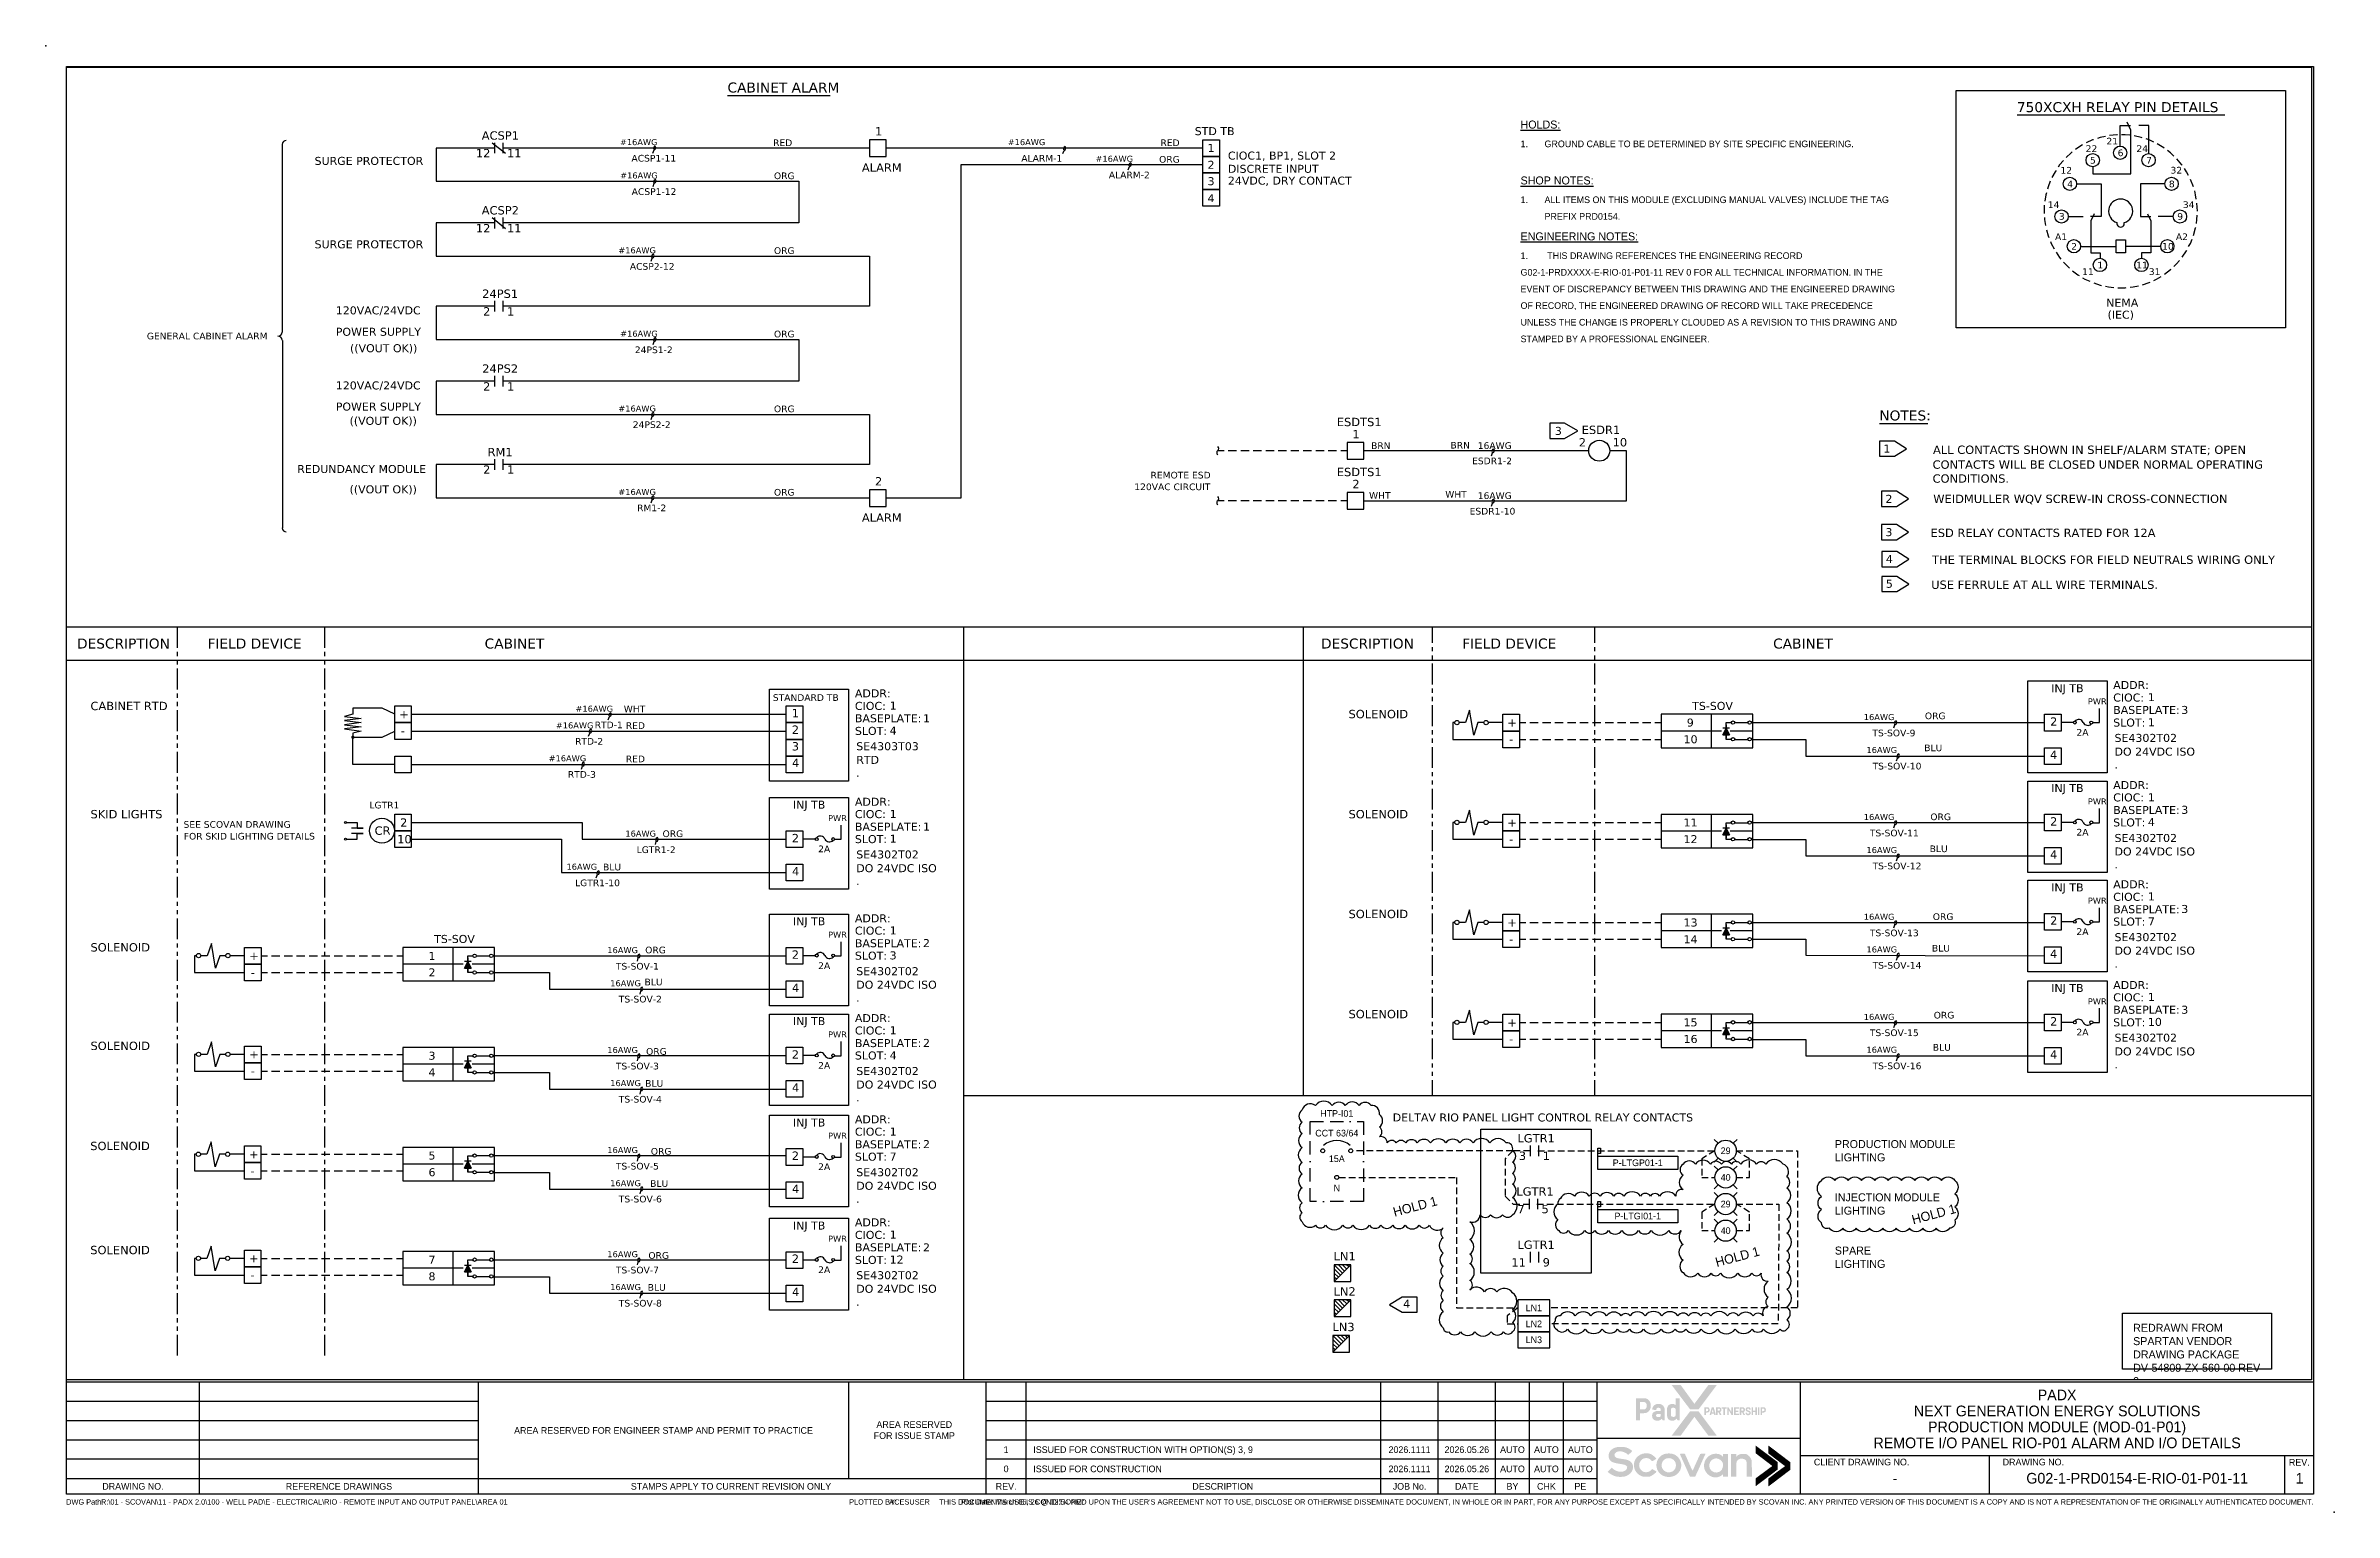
# Paper-space layout 'Layout1' of a CAD drawing. Extents: x -8 to 852, y -7 to 544.
# The model-space entities are those that its viewports show. They can reach past a viewport. Long polylines and large blocks are cut down to what shows.
import ezdxf
from ezdxf.enums import TextEntityAlignment as Align

# ---------------------------------------------------------------- set-up
doc = ezdxf.new("R2010")
doc.units = 0
doc.header["$LTSCALE"] = 10
doc.header["$MEASUREMENT"] = 0
for name, pattern in [('DASHED', [0.75, 0.5, -0.25]), ('G02-1-PRDXXXX-E-MRIO-01-P01-01$0$BORDER', [1.75, 0.5, -0.25, 0.5, -0.25, 0, -0.25]), ('G02-1-PRDXXXX-E-MRIO-01-P01-01$0$HIDDEN', [0.375, 0.25, -0.125])]:
    doc.linetypes.add(name, pattern=pattern)
doc.layers.get('Defpoints').update_dxf_attribs({"color": 9})
for name, color, linetype in [('G02-1-PRDXXXX-E-MRIO-01-P01-01$0$ANNOTATION', 7, 'Continuous'), ('G02-1-PRDXXXX-E-MRIO-01-P01-01$0$ENGINEERING NOTE', 2, 'Continuous'), ('G02-1-PRDXXXX-E-MRIO-01-P01-01$0$EQUIP ENCL', 7, 'G02-1-PRDXXXX-E-MRIO-01-P01-01$0$BORDER'), ('G02-1-PRDXXXX-E-MRIO-01-P01-01$0$FWIRE-1', 1, 'G02-1-PRDXXXX-E-MRIO-01-P01-01$0$HIDDEN'), ('G02-1-PRDXXXX-E-MRIO-01-P01-01$0$HOLD', 1, 'Continuous'), ('G02-1-PRDXXXX-E-MRIO-01-P01-01$0$SYMBOL-1', 1, 'Continuous'), ('G02-1-PRDXXXX-E-MRIO-01-P01-01$0$SYMBOL-3', 3, 'Continuous'), ('G02-1-PRDXXXX-E-MRIO-01-P01-01$0$TEXT-2', 2, 'Continuous'), ('G02-1-PRDXXXX-E-MRIO-01-P01-01$0$TITLE', 7, 'Continuous'), ('Title Block', 255, 'Continuous'), ('TITLE BLOCK-TEXT', 12, 'Continuous')]:
    doc.layers.add(name, color=color, linetype=linetype)
doc.layers.add('G02-1-PRDXXXX-E-MRIO-01-P01-01$0$View', color=251, linetype='Continuous', plot=False)
doc.layers.add('Vport', color=251, linetype='DASHED', plot=False)
doc.styles.add('G02-1-PRDXXXX-E-MRIO-01-P01-01$0$0110100-E-MRIO-01-P01-01$0$Standard', font='')
doc.styles.add('G02-1-PRDXXXX-E-MRIO-01-P01-01$0$PDF Verdana', font='verdana.ttf')
doc.styles.add('G02-1-PRDXXXX-E-MRIO-01-P01-01$0$Scovan Elec', font='')
doc.styles.add('G02-1-PRDXXXX-E-MRIO-01-P01-01$0$Standard', font='')
doc.styles.add('Scovan Standard', font='', dxfattribs={"height": 2.5})
doc.styles.get("Standard").update_dxf_attribs({"font": ''})
doc.styles.get('G02-1-PRDXXXX-E-MRIO-01-P01-01$0$0110100-E-MRIO-01-P01-01$0$Standard').set_extended_font_data('Franklin Gothic Medium Cond')
doc.styles.get('G02-1-PRDXXXX-E-MRIO-01-P01-01$0$Scovan Elec').set_extended_font_data('Franklin Gothic Medium Cond')
doc.styles.get('G02-1-PRDXXXX-E-MRIO-01-P01-01$0$Standard').set_extended_font_data('Franklin Gothic Medium Cond')
doc.styles.get('Scovan Standard').set_extended_font_data('Franklin Gothic Medium Cond')
doc.styles.get('Standard').set_extended_font_data('Franklin Gothic Medium Cond')

psp = doc.layouts.get("Layout1")

msp = doc.modelspace()

# ---------------------------------------------------------------- texts
at = {"layer": 'G02-1-PRDXXXX-E-MRIO-01-P01-01$0$ENGINEERING NOTE', "insert": (9936, 474), "char_height": 2.5, "width": 144, "attachment_point": 1, "style": 'G02-1-PRDXXXX-E-MRIO-01-P01-01$0$Scovan Elec'}
msp.add_mtext('\\pxsm1.5;{\\H1.2x;\\LENGINEERING NOTES:\\P\\pi-3,l3,s*,t3,36;}1.^ITHIS DRAWING REFERENCES THE ENGINEERING RECORD G02-1-PRDXXXX-E-RIO-01-P01-11 REV 0 FOR ALL TECHNICAL INFORMATION{\\H0.99999x;. IN THE EVENT OF DISCREPANCY BETWEEN THIS DRAWING AND THE ENGINEERED DRAWING OF RECORD, THE ENGINEERED DRAWING OF RECORD WILL TAKE PRECEDENCE UNLESS THE CHANGE IS PROPERLY CLOUDED AS A REVISION TO THIS DRAWING AND STAMPED BY A PROFESSIONAL ENGINEER.}', dxfattribs=at)
at = {"layer": 'G02-1-PRDXXXX-E-MRIO-01-P01-01$0$HOLD', "char_height": 3.5, "attachment_point": 4, "rotation": 15, "style": 'G02-1-PRDXXXX-E-MRIO-01-P01-01$0$Scovan Elec'}
for insert in [(9888.24, 105.89), (10083, 103), (10009.24, 87)]:
    msp.add_mtext('HOLD 1', dxfattribs=dict(at, insert=insert))
at = {"layer": 'G02-1-PRDXXXX-E-MRIO-01-P01-01$0$TEXT-2', "char_height": 3, "attachment_point": 1, "style": 'G02-1-PRDXXXX-E-MRIO-01-P01-01$0$Scovan Elec'}
for s, width, gutter_width, insert in [('\\pxsm1.5;{\\LHOLDS:\\P\\pi-3,l3,s*,t3;\\H0.83333x;\\l1.^IGROUND CABLE TO BE DETERMINED BY SITE SPECIFIC ENGINEERING.}', 144, 12.5, (9936, 516)), ('\\pxsm1.5;{\\LSHOP NOTES:\\P\\pi-3,l3,s*,t3;\\H0.83333x;\\l1.^IALL ITEMS ON THIS MODULE (EXCLUDING MANUAL VALVES) INCLUDE THE TAG PREFIX PRD0154.}', 144, 12, (9936, 495)), ('REDRAWN FROM SPARTAN VENDOR DRAWING PACKAGE DV-54809-ZX-560-00 REV 0', 49, 12.5, (10166, 64))]:
    msp.add_mtext_dynamic_manual_height_columns(s, width=width, gutter_width=gutter_width, heights=[0], dxfattribs=dict(at, insert=insert))
at = {"layer": 'G02-1-PRDXXXX-E-MRIO-01-P01-01$0$TEXT-2', "style": 'G02-1-PRDXXXX-E-MRIO-01-P01-01$0$0110100-E-MRIO-01-P01-01$0$Standard'}
for s, insert, char_height, attachment_point in [('HTP-I01', (9867, 143), 2.5, 5), ('PRODUCTION MODULE\\PLIGHTING', (10054, 129), 3, 4), ('N', (9867, 115), 2.5, 5), ('INJECTION MODULE\\PLIGHTING', (10054, 109), 3, 4), ('SPARE\\PLIGHTING', (10054, 89), 3, 4)]:
    msp.add_mtext(s, dxfattribs=dict(at, insert=insert, char_height=char_height, attachment_point=attachment_point))

# ---------------------------------------------------------------- blocks, each defined once
blk = doc.blocks.new('SCOVAN-LOGO')
at = {"linetype": 'Continuous'}
h = blk.add_hatch(color=30, dxfattribs=at)
h.dxf.hatch_style = 1
edge = h.paths.add_edge_path()
edge.add_spline(control_points=[(-31.1, 6), (-30.1, 6.9), (-30.1, 6.9), (-31.3, 7.7)], knot_values=[0, 0, 0, 0, 1, 1, 1, 1], degree=3, periodic=0)
edge.add_spline(control_points=[(-31.3, 7.7), (-32.5, 8.5), (-33.7, 8.8), (-35.4, 8.8)], knot_values=[0, 0, 0, 0, 1, 1, 1, 1], degree=3, periodic=0)
edge.add_spline(control_points=[(-35.4, 8.8), (-37.4, 8.8), (-38.7, 8.4), (-39.8, 7.4)], knot_values=[0, 0, 0, 0, 1, 1, 1, 1], degree=3, periodic=0)
edge.add_spline(control_points=[(-39.8, 7.4), (-41.2, 6.2), (-41.4, 4), (-40.3, 2.7)], knot_values=[0, 0, 0, 0, 1, 1, 1, 1], degree=3, periodic=0)
edge.add_spline(control_points=[(-40.3, 2.7), (-39.6, 1.8), (-38.7, 1.5), (-34.8, 0.9)], knot_values=[0, 0, 0, 0, 1, 1, 1, 1], degree=3, periodic=0)
edge.add_spline(control_points=[(-34.8, 0.9), (-33, 0.6), (-32.3, 0), (-32.6, -0.9)], knot_values=[0, 0, 0, 0, 1, 1, 1, 1], degree=3, periodic=0)
edge.add_spline(control_points=[(-32.6, -0.9), (-32.9, -1.9), (-34, -2.5), (-35.5, -2.5)], knot_values=[0, 0, 0, 0, 1, 1, 1, 1], degree=3, periodic=0)
edge.add_spline(control_points=[(-35.5, -2.5), (-36.9, -2.5), (-38.1, -2), (-39.1, -1.1)], knot_values=[0, 0, 0, 0, 1, 1, 1, 1], degree=3, periodic=0)
edge.add_line((-39.1, -1.1), (-39.5, -0.7))
edge.add_line((-39.5, -0.7), (-40.5, -1.6))
edge.add_line((-40.5, -1.6), (-41.4, -2.5))
edge.add_line((-41.4, -2.5), (-41, -2.9))
edge.add_spline(control_points=[(-41, -2.9), (-40.2, -3.6), (-38.9, -4.3), (-37.9, -4.6)], knot_values=[0, 0, 0, 0, 1, 1, 1, 1], degree=3, periodic=0)
edge.add_spline(control_points=[(-37.9, -4.6), (-36.8, -4.9), (-35, -4.9), (-33.8, -4.7)], knot_values=[0, 0, 0, 0, 1, 1, 1, 1], degree=3, periodic=0)
edge.add_spline(control_points=[(-33.8, -4.7), (-32.3, -4.3), (-31, -3.4), (-30.4, -2.3)], knot_values=[0, 0, 0, 0, 1, 1, 1, 1], degree=3, periodic=0)
edge.add_spline(control_points=[(-30.4, -2.3), (-29.5, -0.6), (-29.9, 1.4), (-31.3, 2.3)], knot_values=[0, 0, 0, 0, 1, 1, 1, 1], degree=3, periodic=0)
edge.add_spline(control_points=[(-31.3, 2.3), (-32, 2.8), (-33, 3.1), (-34.8, 3.3)], knot_values=[0, 0, 0, 0, 1, 1, 1, 1], degree=3, periodic=0)
edge.add_spline(control_points=[(-34.8, 3.3), (-36.9, 3.6), (-37.3, 3.7), (-37.8, 4.1)], knot_values=[0, 0, 0, 0, 1, 1, 1, 1], degree=3, periodic=0)
edge.add_spline(control_points=[(-37.8, 4.1), (-38.6, 4.6), (-38.5, 5.7), (-37.6, 6.3)], knot_values=[0, 0, 0, 0, 1, 1, 1, 1], degree=3, periodic=0)
edge.add_spline(control_points=[(-37.6, 6.3), (-36.3, 7.1), (-34.1, 6.8), (-32.6, 5.6)], knot_values=[0, 0, 0, 0, 1, 1, 1, 1], degree=3, periodic=0)
edge.add_spline(control_points=[(-32.6, 5.6), (-32.4, 5.4), (-32.1, 5.2), (-32.1, 5.2)], knot_values=[0, 0, 0, 0, 1, 1, 1, 1], degree=3, periodic=0)
edge.add_spline(control_points=[(-32.1, 5.2), (-32, 5.2), (-31.6, 5.6), (-31.1, 6)], knot_values=[0, 0, 0, 0, 1, 1, 1, 1], degree=3, periodic=0)
edge = h.paths.add_edge_path()
edge.add_spline(control_points=[(-26.3, 2.6), (-25.8, 3.3), (-25.1, 3.6), (-24.1, 3.7)], knot_values=[0, 0, 0, 0, 1, 1, 1, 1], degree=3, periodic=0)
edge.add_spline(control_points=[(-24.1, 3.7), (-23.1, 3.7), (-22.5, 3.5), (-21.8, 2.8)], knot_values=[0, 0, 0, 0, 1, 1, 1, 1], degree=3, periodic=0)
edge.add_spline(control_points=[(-21.8, 2.8), (-21.5, 2.5), (-21.2, 2.3), (-21.2, 2.3)], knot_values=[0, 0, 0, 0, 1, 1, 1, 1], degree=3, periodic=0)
edge.add_spline(control_points=[(-21.2, 2.3), (-21.1, 2.3), (-20.7, 2.5), (-20.2, 2.8)], knot_values=[0, 0, 0, 0, 1, 1, 1, 1], degree=3, periodic=0)
edge.add_spline(control_points=[(-20.2, 2.8), (-19.5, 3.3), (-19.3, 3.4), (-19.4, 3.6)], knot_values=[0, 0, 0, 0, 1, 1, 1, 1], degree=3, periodic=0)
edge.add_spline(control_points=[(-19.4, 3.6), (-19.7, 4), (-20.9, 5), (-21.6, 5.4)], knot_values=[0, 0, 0, 0, 1, 1, 1, 1], degree=3, periodic=0)
edge.add_spline(control_points=[(-21.6, 5.4), (-23.1, 6.1), (-25.4, 6), (-26.8, 5.1)], knot_values=[0, 0, 0, 0, 1, 1, 1, 1], degree=3, periodic=0)
edge.add_spline(control_points=[(-26.8, 5.1), (-27.6, 4.7), (-28.6, 3.7), (-28.9, 3)], knot_values=[0, 0, 0, 0, 1, 1, 1, 1], degree=3, periodic=0)
edge.add_spline(control_points=[(-28.9, 3), (-30, 0.9), (-29.6, -1.6), (-27.9, -3.3)], knot_values=[0, 0, 0, 0, 1, 1, 1, 1], degree=3, periodic=0)
edge.add_spline(control_points=[(-27.9, -3.3), (-27.3, -3.9), (-26.3, -4.5), (-25.5, -4.7)], knot_values=[0, 0, 0, 0, 1, 1, 1, 1], degree=3, periodic=0)
edge.add_spline(control_points=[(-25.5, -4.7), (-25.3, -4.8), (-24.5, -4.8), (-23.8, -4.8)], knot_values=[0, 0, 0, 0, 1, 1, 1, 1], degree=3, periodic=0)
edge.add_spline(control_points=[(-23.8, -4.8), (-22.5, -4.8), (-22.4, -4.8), (-21.5, -4.3)], knot_values=[0, 0, 0, 0, 1, 1, 1, 1], degree=3, periodic=0)
edge.add_spline(control_points=[(-21.5, -4.3), (-20.7, -3.9), (-19.3, -2.8), (-19.3, -2.5)], knot_values=[0, 0, 0, 0, 1, 1, 1, 1], degree=3, periodic=0)
edge.add_spline(control_points=[(-19.3, -2.5), (-19.3, -2.4), (-19.7, -2.1), (-20.3, -1.8)], knot_values=[0, 0, 0, 0, 1, 1, 1, 1], degree=3, periodic=0)
edge.add_line((-20.3, -1.8), (-21.2, -1.3))
edge.add_line((-21.2, -1.3), (-21.7, -1.8))
edge.add_spline(control_points=[(-21.7, -1.8), (-22.6, -2.7), (-24, -3), (-25.2, -2.5)], knot_values=[0, 0, 0, 0, 1, 1, 1, 1], degree=3, periodic=0)
edge.add_spline(control_points=[(-25.2, -2.5), (-27.2, -1.6), (-27.8, 0.9), (-26.3, 2.6)], knot_values=[0, 0, 0, 0, 1, 1, 1, 1], degree=3, periodic=0)
edge = h.paths.add_edge_path()
edge.add_spline(control_points=[(-9.5, 4.1), (-10.6, 5.3), (-11.9, 5.8), (-13.7, 5.8)], knot_values=[0, 0, 0, 0, 1, 1, 1, 1], degree=3, periodic=0)
edge.add_spline(control_points=[(-13.7, 5.8), (-15.5, 5.8), (-16.8, 5.3), (-17.9, 4.1)], knot_values=[0, 0, 0, 0, 1, 1, 1, 1], degree=3, periodic=0)
edge.add_spline(control_points=[(-17.9, 4.1), (-19.1, 2.7), (-19.6, 0.9), (-19.1, -0.9)], knot_values=[0, 0, 0, 0, 1, 1, 1, 1], degree=3, periodic=0)
edge.add_spline(control_points=[(-19.1, -0.9), (-18.9, -1.8), (-18.5, -2.4), (-17.8, -3.2)], knot_values=[0, 0, 0, 0, 1, 1, 1, 1], degree=3, periodic=0)
edge.add_spline(control_points=[(-17.8, -3.2), (-17.1, -3.9), (-16.5, -4.3), (-15.5, -4.6)], knot_values=[0, 0, 0, 0, 1, 1, 1, 1], degree=3, periodic=0)
edge.add_spline(control_points=[(-15.5, -4.6), (-14.1, -5.1), (-11.9, -4.9), (-10.6, -4.1)], knot_values=[0, 0, 0, 0, 1, 1, 1, 1], degree=3, periodic=0)
edge.add_spline(control_points=[(-10.6, -4.1), (-10, -3.7), (-9, -2.7), (-8.6, -2)], knot_values=[0, 0, 0, 0, 1, 1, 1, 1], degree=3, periodic=0)
edge.add_spline(control_points=[(-8.6, -2), (-7.6, 0), (-7.9, 2.4), (-9.5, 4.1)], knot_values=[0, 0, 0, 0, 1, 1, 1, 1], degree=3, periodic=0)
edge = h.paths.add_edge_path(flags=16)
edge.add_spline(control_points=[(-16.2, -1.6), (-17.6, 0), (-16.9, 2.8), (-14.8, 3.5)], knot_values=[0, 0, 0, 0, 1, 1, 1, 1], degree=3, periodic=0)
edge.add_spline(control_points=[(-14.8, 3.5), (-13.2, 4), (-11.5, 3.4), (-10.8, 2)], knot_values=[0, 0, 0, 0, 1, 1, 1, 1], degree=3, periodic=0)
edge.add_spline(control_points=[(-10.8, 2), (-10, 0.3), (-10.6, -1.8), (-12.3, -2.5)], knot_values=[0, 0, 0, 0, 1, 1, 1, 1], degree=3, periodic=0)
edge.add_spline(control_points=[(-12.3, -2.5), (-13.7, -3.1), (-15.2, -2.8), (-16.2, -1.6)], knot_values=[0, 0, 0, 0, 1, 1, 1, 1], degree=3, periodic=0)
edge = h.paths.add_edge_path()
edge.add_spline(control_points=[(-4.6, 1.6), (-5.5, 3.7), (-6.3, 5.5), (-6.4, 5.6)], knot_values=[0, 0, 0, 0, 1, 1, 1, 1], degree=3, periodic=0)
edge.add_spline(control_points=[(-6.4, 5.6), (-6.4, 5.7), (-6.8, 5.7), (-7.6, 5.7)], knot_values=[0, 0, 0, 0, 1, 1, 1, 1], degree=3, periodic=0)
edge.add_line((-7.6, 5.7), (-8.7, 5.6))
edge.add_line((-8.7, 5.6), (-6.4, 0.5))
edge.add_line((-6.4, 0.5), (-6.4, 0.5))
edge.add_line((-6.4, 0.5), (-4.1, -4.7))
edge.add_line((-4.1, -4.7), (-2.9, -4.7))
edge.add_line((-2.9, -4.7), (-1.7, -4.7))
edge.add_line((-1.7, -4.7), (0.3, -0.4))
edge.add_spline(control_points=[(0.3, -0.4), (1.3, 2), (2.4, 4.4), (2.6, 4.8)], knot_values=[0, 0, 0, 0, 1, 1, 1, 1], degree=3, periodic=0)
edge.add_line((2.6, 4.8), (3, 5.7))
edge.add_line((3, 5.7), (1.8, 5.7))
edge.add_line((1.8, 5.7), (0.6, 5.6))
edge.add_line((0.6, 5.6), (-1, 2.1))
edge.add_spline(control_points=[(-1, 2.1), (-1.9, 0.1), (-2.7, -1.6), (-2.7, -1.8)], knot_values=[0, 0, 0, 0, 1, 1, 1, 1], degree=3, periodic=0)
edge.add_spline(control_points=[(-2.7, -1.8), (-2.9, -2.1), (-3, -2), (-4.6, 1.6)], knot_values=[0, 0, 0, 0, 1, 1, 1, 1], degree=3, periodic=0)
edge = h.paths.add_edge_path()
edge.add_line((13.2, 5.5), (12.1, 5.5))
edge.add_line((12.1, 5.5), (10.9, 5.5))
edge.add_line((10.9, 5.5), (10.9, 4.9))
edge.add_line((10.9, 4.9), (10.9, 4.2))
edge.add_line((10.9, 4.2), (10.5, 4.7))
edge.add_spline(control_points=[(10.5, 4.7), (9.6, 5.6), (7.9, 5.9), (6.3, 5.5)], knot_values=[0, 0, 0, 0, 1, 1, 1, 1], degree=3, periodic=0)
edge.add_spline(control_points=[(6.3, 5.5), (3.6, 4.8), (1.8, 1.9), (2.4, -0.9)], knot_values=[0, 0, 0, 0, 1, 1, 1, 1], degree=3, periodic=0)
edge.add_spline(control_points=[(2.4, -0.9), (2.9, -2.9), (4.6, -4.6), (6.6, -5)], knot_values=[0, 0, 0, 0, 1, 1, 1, 1], degree=3, periodic=0)
edge.add_spline(control_points=[(6.6, -5), (7.5, -5.1), (7.6, -5.1), (8.4, -5)], knot_values=[0, 0, 0, 0, 1, 1, 1, 1], degree=3, periodic=0)
edge.add_spline(control_points=[(8.4, -5), (9.2, -4.8), (10, -4.4), (10.6, -3.9)], knot_values=[0, 0, 0, 0, 1, 1, 1, 1], degree=3, periodic=0)
edge.add_line((10.6, -3.9), (10.9, -3.6))
edge.add_line((10.9, -3.6), (10.9, -4.2))
edge.add_line((10.9, -4.2), (10.9, -4.7))
edge.add_line((10.9, -4.7), (12.1, -4.7))
edge.add_line((12.1, -4.7), (13.2, -4.7))
edge.add_line((13.2, -4.7), (13.2, 0.4))
edge.add_line((13.2, 0.4), (13.2, 5.5))
edge = h.paths.add_edge_path(flags=16)
edge.add_spline(control_points=[(5.1, 1.9), (6.1, 3.8), (8.7, 4.1), (10.1, 2.5)], knot_values=[0, 0, 0, 0, 1, 1, 1, 1], degree=3, periodic=0)
edge.add_spline(control_points=[(10.1, 2.5), (10.8, 1.8), (11, 1.2), (10.9, 0.2)], knot_values=[0, 0, 0, 0, 1, 1, 1, 1], degree=3, periodic=0)
edge.add_spline(control_points=[(10.9, 0.2), (10.8, -1.1), (10.2, -2.1), (9.1, -2.6)], knot_values=[0, 0, 0, 0, 1, 1, 1, 1], degree=3, periodic=0)
edge.add_spline(control_points=[(9.1, -2.6), (6.3, -3.8), (3.6, -0.8), (5.1, 1.9)], knot_values=[0, 0, 0, 0, 1, 1, 1, 1], degree=3, periodic=0)
edge = h.paths.add_edge_path()
edge.add_spline(control_points=[(17.2, 2.2), (17.6, 3), (18.4, 3.5), (19.5, 3.4)], knot_values=[0, 0, 0, 0, 1, 1, 1, 1], degree=3, periodic=0)
edge.add_spline(control_points=[(19.5, 3.4), (20.1, 3.4), (20.9, 3.1), (21.2, 2.8)], knot_values=[0, 0, 0, 0, 1, 1, 1, 1], degree=3, periodic=0)
edge.add_spline(control_points=[(21.2, 2.8), (21.7, 2.2), (21.7, 1.8), (21.7, -1.6)], knot_values=[0, 0, 0, 0, 1, 1, 1, 1], degree=3, periodic=0)
edge.add_line((21.7, -1.6), (21.7, -4.7))
edge.add_line((21.7, -4.7), (22.9, -4.7))
edge.add_line((22.9, -4.7), (24, -4.7))
edge.add_line((24, -4.7), (24, -1))
edge.add_line((24, -1), (23.9, 2.7))
edge.add_line((23.9, 2.7), (23.6, 3.4))
edge.add_spline(control_points=[(23.6, 3.4), (23.2, 4.2), (22.5, 5), (21.7, 5.4)], knot_values=[0, 0, 0, 0, 1, 1, 1, 1], degree=3, periodic=0)
edge.add_spline(control_points=[(21.7, 5.4), (21.2, 5.6), (20.9, 5.6), (20, 5.6)], knot_values=[0, 0, 0, 0, 1, 1, 1, 1], degree=3, periodic=0)
edge.add_spline(control_points=[(20, 5.6), (18.8, 5.6), (18.1, 5.4), (17.3, 4.7)], knot_values=[0, 0, 0, 0, 1, 1, 1, 1], degree=3, periodic=0)
edge.add_line((17.3, 4.7), (16.9, 4.2))
edge.add_line((16.9, 4.2), (16.9, 4.9))
edge.add_line((16.9, 4.9), (16.9, 5.5))
edge.add_line((16.9, 5.5), (15.8, 5.5))
edge.add_line((15.8, 5.5), (14.6, 5.5))
edge.add_line((14.6, 5.5), (14.6, 0.4))
edge.add_line((14.6, 0.4), (14.6, 0.4))
edge.add_line((14.6, 0.4), (14.6, -4.7))
edge.add_line((14.6, -4.7), (15.7, -4.7))
edge.add_line((15.7, -4.7), (16.9, -4.7))
edge.add_line((16.9, -4.7), (16.9, -1.6))
edge.add_spline(control_points=[(16.9, -1.6), (16.9, 1.4), (17, 1.6), (17.2, 2.2)], knot_values=[0, 0, 0, 0, 1, 1, 1, 1], degree=3, periodic=0)
h = blk.add_hatch(color=89, dxfattribs=at)
h.dxf.hatch_style = 1
h.paths.add_polyline_path([(25.7, 5.9), (29.5, 3), (33.3, 0.1), (35.7, 1.9), (25.7, 9.4)])
h = blk.add_hatch(color=85, dxfattribs=at)
h.dxf.hatch_style = 1
h.paths.add_polyline_path([(29.5, -2.7), (25.7, -5.5), (25.7, -9.1), (35.7, -1.5), (35.7, 0.2), (35.7, 1.9)])
h = blk.add_hatch(color=89, dxfattribs=at)
h.dxf.hatch_style = 1
h.paths.add_polyline_path([(31.5, 5.8), (35.3, 2.9), (39.1, 0), (41.5, 1.8), (31.5, 9.4)])
h = blk.add_hatch(color=85, dxfattribs=at)
h.dxf.hatch_style = 1
h.paths.add_polyline_path([(35.3, -2.7), (31.5, -5.6), (31.5, -9.2), (41.5, -1.6), (41.5, 0.1), (41.5, 1.8)])
blk = doc.blocks.new('TB-CLOGO')
at = {"linetype": 'Continuous'}
h = blk.add_hatch(color=249, dxfattribs=at)
h.dxf.hatch_style = 1
edge = h.paths.add_edge_path()
edge.add_spline(control_points=[(-0.17, -0.33), (-1.73, -2.48), (-1.72, -2.48), (-1.72, -2.48)], knot_values=[0, 0, 0, 0, 1, 1, 1, 1], degree=3, periodic=0)
edge.add_spline(control_points=[(-1.72, -2.48), (-1.71, -2.48), (-0.52, -4.07), (0.93, -6.01)], knot_values=[0, 0, 0, 0, 1, 1, 1, 1], degree=3, periodic=0)
edge.add_line((0.93, -6.01), (3.55, -9.55))
edge.add_line((3.55, -9.55), (5.14, -9.55))
edge.add_line((5.14, -9.55), (6.72, -9.55))
edge.add_line((6.72, -9.55), (6.31, -9.01))
edge.add_spline(control_points=[(6.31, -9.01), (6.09, -8.71), (4.54, -6.63), (2.87, -4.4)], knot_values=[0, 0, 0, 0, 1, 1, 1, 1], degree=3, periodic=0)
edge.add_line((2.87, -4.4), (-0.17, -0.33))
edge = h.paths.add_edge_path()
edge.add_line((-1.71, 2.42), (-4.3, 5.97))
edge.add_line((-4.3, 5.97), (-6.88, 9.52))
edge.add_line((-6.88, 9.52), (-8.57, 9.52))
edge.add_spline(control_points=[(-8.57, 9.52), (-9.61, 9.52), (-10.25, 9.51), (-10.24, 9.5)], knot_values=[0, 0, 0, 0, 1, 1, 1, 1], degree=3, periodic=0)
edge.add_spline(control_points=[(-10.24, 9.5), (-10.24, 9.48), (-8.67, 7.41), (-6.76, 4.89)], knot_values=[0, 0, 0, 0, 1, 1, 1, 1], degree=3, periodic=0)
edge.add_line((-6.76, 4.89), (-3.29, 0.3))
edge.add_line((-3.29, 0.3), (-1.73, 0.3))
edge.add_line((-1.73, 0.3), (-0.18, 0.3))
edge.add_line((-0.18, 0.3), (-1.71, 2.42))
edge = h.paths.add_edge_path()
edge.add_spline(control_points=[(-18.22, 2.74), (-18.41, 3.42), (-18.83, 3.95), (-19.43, 4.26)], knot_values=[0, 0, 0, 0, 1, 1, 1, 1], degree=3, periodic=0)
edge.add_spline(control_points=[(-19.43, 4.26), (-19.65, 4.37), (-19.84, 4.44), (-20.1, 4.49)], knot_values=[0, 0, 0, 0, 1, 1, 1, 1], degree=3, periodic=0)
edge.add_spline(control_points=[(-20.1, 4.49), (-20.25, 4.52), (-20.51, 4.53), (-21.97, 4.54)], knot_values=[0, 0, 0, 0, 1, 1, 1, 1], degree=3, periodic=0)
edge.add_line((-21.97, 4.54), (-23.68, 4.55))
edge.add_line((-23.68, 4.55), (-23.68, 0.37))
edge.add_line((-23.68, 0.37), (-23.68, -3.8))
edge.add_line((-23.68, -3.8), (-22.93, -3.8))
edge.add_line((-22.93, -3.8), (-22.17, -3.8))
edge.add_line((-22.17, -3.8), (-22.17, -2.44))
edge.add_line((-22.17, -2.44), (-22.17, -1.09))
edge.add_line((-22.17, -1.09), (-21.32, -1.09))
edge.add_spline(control_points=[(-21.32, -1.09), (-20.42, -1.09), (-20.18, -1.07), (-19.87, -0.98)], knot_values=[0, 0, 0, 0, 1, 1, 1, 1], degree=3, periodic=0)
edge.add_spline(control_points=[(-19.87, -0.98), (-19.05, -0.74), (-18.45, -0.13), (-18.22, 0.72)], knot_values=[0, 0, 0, 0, 1, 1, 1, 1], degree=3, periodic=0)
edge.add_spline(control_points=[(-18.22, 0.72), (-18.17, 0.9), (-18.17, 0.94), (-18.17, 1.73)], knot_values=[0, 0, 0, 0, 1, 1, 1, 1], degree=3, periodic=0)
edge.add_spline(control_points=[(-18.17, 1.73), (-18.17, 2.51), (-18.17, 2.56), (-18.22, 2.74)], knot_values=[0, 0, 0, 0, 1, 1, 1, 1], degree=3, periodic=0)
edge = h.paths.add_edge_path(flags=16)
edge.add_line((-22.17, 3.09), (-21.28, 3.08))
edge.add_spline(control_points=[(-21.28, 3.08), (-20.4, 3.07), (-20.38, 3.07), (-20.25, 3.02)], knot_values=[0, 0, 0, 0, 1, 1, 1, 1], degree=3, periodic=0)
edge.add_spline(control_points=[(-20.25, 3.02), (-19.98, 2.91), (-19.74, 2.62), (-19.69, 2.31)], knot_values=[0, 0, 0, 0, 1, 1, 1, 1], degree=3, periodic=0)
edge.add_spline(control_points=[(-19.69, 2.31), (-19.66, 2.15), (-19.66, 1.3), (-19.69, 1.14)], knot_values=[0, 0, 0, 0, 1, 1, 1, 1], degree=3, periodic=0)
edge.add_spline(control_points=[(-19.69, 1.14), (-19.74, 0.83), (-19.93, 0.59), (-20.21, 0.46)], knot_values=[0, 0, 0, 0, 1, 1, 1, 1], degree=3, periodic=0)
edge.add_line((-20.21, 0.46), (-20.36, 0.38))
edge.add_line((-20.36, 0.38), (-21.27, 0.38))
edge.add_line((-21.27, 0.38), (-22.17, 0.37))
edge.add_line((-22.17, 0.37), (-22.17, 1.73))
edge.add_line((-22.17, 1.73), (-22.17, 3.09))
edge = h.paths.add_edge_path()
edge.add_spline(control_points=[(-12.89, 0.54), (-13, 1.42), (-13.6, 2.1), (-14.48, 2.32)], knot_values=[0, 0, 0, 0, 1, 1, 1, 1], degree=3, periodic=0)
edge.add_spline(control_points=[(-14.48, 2.32), (-14.9, 2.43), (-15.58, 2.42), (-16, 2.31)], knot_values=[0, 0, 0, 0, 1, 1, 1, 1], degree=3, periodic=0)
edge.add_spline(control_points=[(-16, 2.31), (-16.75, 2.1), (-17.33, 1.49), (-17.49, 0.73)], knot_values=[0, 0, 0, 0, 1, 1, 1, 1], degree=3, periodic=0)
edge.add_spline(control_points=[(-17.49, 0.73), (-17.52, 0.59), (-17.54, 0.24), (-17.51, 0.24)], knot_values=[0, 0, 0, 0, 1, 1, 1, 1], degree=3, periodic=0)
edge.add_spline(control_points=[(-17.51, 0.24), (-17.51, 0.24), (-17.2, 0.21), (-16.81, 0.17)], knot_values=[0, 0, 0, 0, 1, 1, 1, 1], degree=3, periodic=0)
edge.add_spline(control_points=[(-16.81, 0.17), (-16.43, 0.13), (-16.1, 0.1), (-16.08, 0.1)], knot_values=[0, 0, 0, 0, 1, 1, 1, 1], degree=3, periodic=0)
edge.add_spline(control_points=[(-16.08, 0.1), (-16.04, 0.1), (-16.04, 0.12), (-16.04, 0.28)], knot_values=[0, 0, 0, 0, 1, 1, 1, 1], degree=3, periodic=0)
edge.add_spline(control_points=[(-16.04, 0.28), (-16.04, 0.39), (-16.03, 0.5), (-16.01, 0.54)], knot_values=[0, 0, 0, 0, 1, 1, 1, 1], degree=3, periodic=0)
edge.add_spline(control_points=[(-16.01, 0.54), (-15.96, 0.66), (-15.82, 0.8), (-15.69, 0.87)], knot_values=[0, 0, 0, 0, 1, 1, 1, 1], degree=3, periodic=0)
edge.add_spline(control_points=[(-15.69, 0.87), (-15.58, 0.92), (-15.54, 0.93), (-15.26, 0.94)], knot_values=[0, 0, 0, 0, 1, 1, 1, 1], degree=3, periodic=0)
edge.add_spline(control_points=[(-15.26, 0.94), (-14.86, 0.95), (-14.74, 0.92), (-14.57, 0.76)], knot_values=[0, 0, 0, 0, 1, 1, 1, 1], degree=3, periodic=0)
edge.add_spline(control_points=[(-14.57, 0.76), (-14.39, 0.59), (-14.37, 0.52), (-14.36, 0.08)], knot_values=[0, 0, 0, 0, 1, 1, 1, 1], degree=3, periodic=0)
edge.add_line((-14.36, 0.08), (-14.35, -0.28))
edge.add_line((-14.35, -0.28), (-15.2, -0.29))
edge.add_spline(control_points=[(-15.2, -0.29), (-16.03, -0.3), (-16.06, -0.3), (-16.27, -0.36)], knot_values=[0, 0, 0, 0, 1, 1, 1, 1], degree=3, periodic=0)
edge.add_spline(control_points=[(-16.27, -0.36), (-16.84, -0.52), (-17.21, -0.8), (-17.42, -1.23)], knot_values=[0, 0, 0, 0, 1, 1, 1, 1], degree=3, periodic=0)
edge.add_spline(control_points=[(-17.42, -1.23), (-17.55, -1.5), (-17.59, -1.71), (-17.59, -2.09)], knot_values=[0, 0, 0, 0, 1, 1, 1, 1], degree=3, periodic=0)
edge.add_spline(control_points=[(-17.59, -2.09), (-17.59, -2.53), (-17.52, -2.81), (-17.35, -3.1)], knot_values=[0, 0, 0, 0, 1, 1, 1, 1], degree=3, periodic=0)
edge.add_spline(control_points=[(-17.35, -3.1), (-17.11, -3.48), (-16.65, -3.78), (-16.11, -3.88)], knot_values=[0, 0, 0, 0, 1, 1, 1, 1], degree=3, periodic=0)
edge.add_spline(control_points=[(-16.11, -3.88), (-15.86, -3.93), (-15.24, -3.91), (-15.02, -3.85)], knot_values=[0, 0, 0, 0, 1, 1, 1, 1], degree=3, periodic=0)
edge.add_spline(control_points=[(-15.02, -3.85), (-14.64, -3.74), (-14.35, -3.58), (-14.12, -3.32)], knot_values=[0, 0, 0, 0, 1, 1, 1, 1], degree=3, periodic=0)
edge.add_line((-14.12, -3.32), (-13.97, -3.17))
edge.add_line((-13.97, -3.17), (-13.77, -3.48))
edge.add_line((-13.77, -3.48), (-13.57, -3.8))
edge.add_line((-13.57, -3.8), (-13.22, -3.8))
edge.add_line((-13.22, -3.8), (-12.87, -3.8))
edge.add_line((-12.87, -3.8), (-12.87, -1.73))
edge.add_spline(control_points=[(-12.87, -1.73), (-12.87, -0.37), (-12.88, 0.41), (-12.89, 0.54)], knot_values=[0, 0, 0, 0, 1, 1, 1, 1], degree=3, periodic=0)
edge = h.paths.add_edge_path(flags=16)
edge.add_spline(control_points=[(-15.77, -1.44), (-15.67, -1.4), (-15.62, -1.39), (-15, -1.39)], knot_values=[0, 0, 0, 0, 1, 1, 1, 1], degree=3, periodic=0)
edge.add_line((-15, -1.39), (-14.35, -1.38))
edge.add_line((-14.35, -1.38), (-14.36, -1.74))
edge.add_spline(control_points=[(-14.36, -1.74), (-14.36, -2.09), (-14.37, -2.11), (-14.43, -2.23)], knot_values=[0, 0, 0, 0, 1, 1, 1, 1], degree=3, periodic=0)
edge.add_spline(control_points=[(-14.43, -2.23), (-14.51, -2.37), (-14.66, -2.49), (-14.8, -2.52)], knot_values=[0, 0, 0, 0, 1, 1, 1, 1], degree=3, periodic=0)
edge.add_spline(control_points=[(-14.8, -2.52), (-14.89, -2.54), (-15.52, -2.55), (-15.65, -2.53)], knot_values=[0, 0, 0, 0, 1, 1, 1, 1], degree=3, periodic=0)
edge.add_spline(control_points=[(-15.65, -2.53), (-15.77, -2.51), (-15.95, -2.38), (-16.03, -2.26)], knot_values=[0, 0, 0, 0, 1, 1, 1, 1], degree=3, periodic=0)
edge.add_spline(control_points=[(-16.03, -2.26), (-16.09, -2.16), (-16.1, -2.13), (-16.1, -1.97)], knot_values=[0, 0, 0, 0, 1, 1, 1, 1], degree=3, periodic=0)
edge.add_spline(control_points=[(-16.1, -1.97), (-16.1, -1.76), (-16.07, -1.69), (-15.94, -1.56)], knot_values=[0, 0, 0, 0, 1, 1, 1, 1], degree=3, periodic=0)
edge.add_spline(control_points=[(-15.94, -1.56), (-15.9, -1.52), (-15.82, -1.47), (-15.77, -1.44)], knot_values=[0, 0, 0, 0, 1, 1, 1, 1], degree=3, periodic=0)
edge = h.paths.add_edge_path()
edge.add_line((-7.29, 0.37), (-7.29, 4.53))
edge.add_line((-7.29, 4.53), (-8.03, 4.54))
edge.add_line((-8.03, 4.54), (-8.76, 4.55))
edge.add_line((-8.76, 4.55), (-8.77, 3.27))
edge.add_line((-8.77, 3.27), (-8.78, 1.99))
edge.add_line((-8.78, 1.99), (-8.86, 2.05))
edge.add_spline(control_points=[(-8.86, 2.05), (-8.99, 2.15), (-9.29, 2.29), (-9.47, 2.34)], knot_values=[0, 0, 0, 0, 1, 1, 1, 1], degree=3, periodic=0)
edge.add_spline(control_points=[(-9.47, 2.34), (-9.71, 2.4), (-9.97, 2.41), (-10.25, 2.38)], knot_values=[0, 0, 0, 0, 1, 1, 1, 1], degree=3, periodic=0)
edge.add_spline(control_points=[(-10.25, 2.38), (-11.19, 2.27), (-11.75, 1.76), (-11.96, 0.84)], knot_values=[0, 0, 0, 0, 1, 1, 1, 1], degree=3, periodic=0)
edge.add_spline(control_points=[(-11.96, 0.84), (-12.01, 0.65), (-12.01, 0.54), (-12.02, -0.59)], knot_values=[0, 0, 0, 0, 1, 1, 1, 1], degree=3, periodic=0)
edge.add_spline(control_points=[(-12.02, -0.59), (-12.03, -1.38), (-12.02, -1.89), (-12, -2.04)], knot_values=[0, 0, 0, 0, 1, 1, 1, 1], degree=3, periodic=0)
edge.add_spline(control_points=[(-12, -2.04), (-11.9, -3.09), (-11.36, -3.71), (-10.44, -3.88)], knot_values=[0, 0, 0, 0, 1, 1, 1, 1], degree=3, periodic=0)
edge.add_spline(control_points=[(-10.44, -3.88), (-10.19, -3.92), (-9.76, -3.92), (-9.54, -3.88)], knot_values=[0, 0, 0, 0, 1, 1, 1, 1], degree=3, periodic=0)
edge.add_spline(control_points=[(-9.54, -3.88), (-9.18, -3.8), (-8.85, -3.62), (-8.58, -3.32)], knot_values=[0, 0, 0, 0, 1, 1, 1, 1], degree=3, periodic=0)
edge.add_line((-8.58, -3.32), (-8.41, -3.14))
edge.add_line((-8.41, -3.14), (-8.19, -3.47))
edge.add_line((-8.19, -3.47), (-7.98, -3.8))
edge.add_line((-7.98, -3.8), (-7.63, -3.8))
edge.add_line((-7.63, -3.8), (-7.28, -3.8))
edge.add_line((-7.28, -3.8), (-7.29, 0.37))
edge = h.paths.add_edge_path(flags=16)
edge.add_line((-10.53, 0.43), (-10.48, 0.55))
edge.add_spline(control_points=[(-10.48, 0.55), (-10.41, 0.7), (-10.24, 0.86), (-10.09, 0.91)], knot_values=[0, 0, 0, 0, 1, 1, 1, 1], degree=3, periodic=0)
edge.add_spline(control_points=[(-10.09, 0.91), (-9.99, 0.94), (-9.9, 0.95), (-9.6, 0.94)], knot_values=[0, 0, 0, 0, 1, 1, 1, 1], degree=3, periodic=0)
edge.add_spline(control_points=[(-9.6, 0.94), (-9.18, 0.93), (-9.12, 0.91), (-8.95, 0.73)], knot_values=[0, 0, 0, 0, 1, 1, 1, 1], degree=3, periodic=0)
edge.add_spline(control_points=[(-8.95, 0.73), (-8.77, 0.53), (-8.78, 0.6), (-8.78, -0.76)], knot_values=[0, 0, 0, 0, 1, 1, 1, 1], degree=3, periodic=0)
edge.add_line((-8.78, -0.76), (-8.78, -1.96))
edge.add_line((-8.78, -1.96), (-8.84, -2.09))
edge.add_spline(control_points=[(-8.84, -2.09), (-8.91, -2.24), (-9.02, -2.35), (-9.17, -2.42)], knot_values=[0, 0, 0, 0, 1, 1, 1, 1], degree=3, periodic=0)
edge.add_spline(control_points=[(-9.17, -2.42), (-9.26, -2.46), (-9.33, -2.47), (-9.61, -2.47)], knot_values=[0, 0, 0, 0, 1, 1, 1, 1], degree=3, periodic=0)
edge.add_spline(control_points=[(-9.61, -2.47), (-10.08, -2.48), (-10.26, -2.42), (-10.42, -2.17)], knot_values=[0, 0, 0, 0, 1, 1, 1, 1], degree=3, periodic=0)
edge.add_spline(control_points=[(-10.42, -2.17), (-10.54, -2), (-10.55, -1.93), (-10.54, -0.7)], knot_values=[0, 0, 0, 0, 1, 1, 1, 1], degree=3, periodic=0)
edge.add_line((-10.54, -0.7), (-10.53, 0.43))
edge = h.paths.add_edge_path()
edge.add_spline(control_points=[(4.02, 0.03), (4.05, 0.57), (3.86, 0.93), (3.47, 1.08)], knot_values=[0, 0, 0, 0, 1, 1, 1, 1], degree=3, periodic=0)
edge.add_spline(control_points=[(3.47, 1.08), (3.35, 1.12), (3.3, 1.13), (2.7, 1.13)], knot_values=[0, 0, 0, 0, 1, 1, 1, 1], degree=3, periodic=0)
edge.add_line((2.7, 1.13), (2.07, 1.13))
edge.add_line((2.07, 1.13), (2.07, -0.35))
edge.add_line((2.07, -0.35), (2.07, -1.82))
edge.add_line((2.07, -1.82), (2.33, -1.81))
edge.add_line((2.33, -1.81), (2.6, -1.81))
edge.add_line((2.6, -1.81), (2.61, -1.33))
edge.add_line((2.61, -1.33), (2.61, -0.86))
edge.add_line((2.61, -0.86), (2.98, -0.85))
edge.add_spline(control_points=[(2.98, -0.85), (3.45, -0.84), (3.56, -0.81), (3.77, -0.6)], knot_values=[0, 0, 0, 0, 1, 1, 1, 1], degree=3, periodic=0)
edge.add_spline(control_points=[(3.77, -0.6), (3.94, -0.42), (4, -0.28), (4.02, 0.03)], knot_values=[0, 0, 0, 0, 1, 1, 1, 1], degree=3, periodic=0)
edge = h.paths.add_edge_path(flags=16)
edge.add_spline(control_points=[(3.46, 0.16), (3.46, -0.15), (3.43, -0.23), (3.29, -0.3)], knot_values=[0, 0, 0, 0, 1, 1, 1, 1], degree=3, periodic=0)
edge.add_spline(control_points=[(3.29, -0.3), (3.23, -0.33), (3.14, -0.33), (2.91, -0.33)], knot_values=[0, 0, 0, 0, 1, 1, 1, 1], degree=3, periodic=0)
edge.add_line((2.91, -0.33), (2.61, -0.33))
edge.add_line((2.61, -0.33), (2.61, 0.13))
edge.add_line((2.61, 0.13), (2.61, 0.6))
edge.add_line((2.61, 0.6), (2.95, 0.6))
edge.add_line((2.95, 0.6), (3.28, 0.6))
edge.add_line((3.28, 0.6), (3.37, 0.51))
edge.add_line((3.37, 0.51), (3.46, 0.42))
edge.add_line((3.46, 0.42), (3.46, 0.16))
edge = h.paths.add_edge_path()
edge.add_line((5.54, 1.11), (5.17, 1.12))
edge.add_line((5.17, 1.12), (4.8, 1.13))
edge.add_line((4.8, 1.13), (4.78, 1.03))
edge.add_spline(control_points=[(4.78, 1.03), (4.76, 0.98), (4.58, 0.33), (4.38, -0.41)], knot_values=[0, 0, 0, 0, 1, 1, 1, 1], degree=3, periodic=0)
edge.add_spline(control_points=[(4.38, -0.41), (4.17, -1.15), (4, -1.77), (4, -1.78)], knot_values=[0, 0, 0, 0, 1, 1, 1, 1], degree=3, periodic=0)
edge.add_spline(control_points=[(4, -1.78), (4, -1.81), (4.05, -1.82), (4.29, -1.81)], knot_values=[0, 0, 0, 0, 1, 1, 1, 1], degree=3, periodic=0)
edge.add_line((4.29, -1.81), (4.58, -1.81))
edge.add_line((4.58, -1.81), (4.63, -1.63))
edge.add_spline(control_points=[(4.63, -1.63), (4.65, -1.54), (4.68, -1.41), (4.7, -1.34)], knot_values=[0, 0, 0, 0, 1, 1, 1, 1], degree=3, periodic=0)
edge.add_line((4.7, -1.34), (4.74, -1.22))
edge.add_line((4.74, -1.22), (5.18, -1.22))
edge.add_line((5.18, -1.22), (5.62, -1.22))
edge.add_line((5.62, -1.22), (5.69, -1.52))
edge.add_line((5.69, -1.52), (5.77, -1.82))
edge.add_line((5.77, -1.82), (6.06, -1.82))
edge.add_spline(control_points=[(6.06, -1.82), (6.22, -1.82), (6.35, -1.81), (6.35, -1.8)], knot_values=[0, 0, 0, 0, 1, 1, 1, 1], degree=3, periodic=0)
edge.add_spline(control_points=[(6.35, -1.8), (6.35, -1.79), (6.17, -1.13), (5.95, -0.33)], knot_values=[0, 0, 0, 0, 1, 1, 1, 1], degree=3, periodic=0)
edge.add_line((5.95, -0.33), (5.54, 1.11))
edge = h.paths.add_edge_path(flags=16)
edge.add_spline(control_points=[(5.01, -0.14), (5.09, 0.16), (5.16, 0.42), (5.17, 0.44)], knot_values=[0, 0, 0, 0, 1, 1, 1, 1], degree=3, periodic=0)
edge.add_spline(control_points=[(5.17, 0.44), (5.18, 0.46), (5.49, -0.69), (5.49, -0.75)], knot_values=[0, 0, 0, 0, 1, 1, 1, 1], degree=3, periodic=0)
edge.add_spline(control_points=[(5.49, -0.75), (5.49, -0.76), (5.34, -0.77), (5.17, -0.77)], knot_values=[0, 0, 0, 0, 1, 1, 1, 1], degree=3, periodic=0)
edge.add_spline(control_points=[(5.17, -0.77), (4.87, -0.77), (4.85, -0.76), (4.86, -0.73)], knot_values=[0, 0, 0, 0, 1, 1, 1, 1], degree=3, periodic=0)
edge.add_spline(control_points=[(4.86, -0.73), (4.86, -0.71), (4.93, -0.44), (5.01, -0.14)], knot_values=[0, 0, 0, 0, 1, 1, 1, 1], degree=3, periodic=0)
edge = h.paths.add_edge_path()
edge.add_spline(control_points=[(8.33, -0.25), (8.39, -0.12), (8.39, -0.1), (8.39, 0.2)], knot_values=[0, 0, 0, 0, 1, 1, 1, 1], degree=3, periodic=0)
edge.add_spline(control_points=[(8.39, 0.2), (8.39, 0.5), (8.39, 0.53), (8.33, 0.65)], knot_values=[0, 0, 0, 0, 1, 1, 1, 1], degree=3, periodic=0)
edge.add_spline(control_points=[(8.33, 0.65), (8.26, 0.82), (8.11, 0.96), (7.94, 1.05)], knot_values=[0, 0, 0, 0, 1, 1, 1, 1], degree=3, periodic=0)
edge.add_line((7.94, 1.05), (7.8, 1.11))
edge.add_line((7.8, 1.11), (7.12, 1.12))
edge.add_line((7.12, 1.12), (6.44, 1.13))
edge.add_line((6.44, 1.13), (6.44, -0.33))
edge.add_spline(control_points=[(6.44, -0.33), (6.44, -1.13), (6.45, -1.79), (6.46, -1.8)], knot_values=[0, 0, 0, 0, 1, 1, 1, 1], degree=3, periodic=0)
edge.add_spline(control_points=[(6.46, -1.8), (6.47, -1.81), (6.59, -1.82), (6.73, -1.82)], knot_values=[0, 0, 0, 0, 1, 1, 1, 1], degree=3, periodic=0)
edge.add_line((6.73, -1.82), (6.99, -1.82))
edge.add_line((6.99, -1.82), (6.99, -1.27))
edge.add_line((6.99, -1.27), (6.99, -0.72))
edge.add_line((6.99, -0.72), (7.16, -0.72))
edge.add_line((7.16, -0.72), (7.32, -0.72))
edge.add_line((7.32, -0.72), (7.6, -1.27))
edge.add_line((7.6, -1.27), (7.88, -1.82))
edge.add_line((7.88, -1.82), (8.18, -1.82))
edge.add_spline(control_points=[(8.18, -1.82), (8.34, -1.82), (8.47, -1.81), (8.47, -1.8)], knot_values=[0, 0, 0, 0, 1, 1, 1, 1], degree=3, periodic=0)
edge.add_spline(control_points=[(8.47, -1.8), (8.47, -1.79), (8.34, -1.53), (8.18, -1.23)], knot_values=[0, 0, 0, 0, 1, 1, 1, 1], degree=3, periodic=0)
edge.add_line((8.18, -1.23), (7.89, -0.67))
edge.add_line((7.89, -0.67), (7.98, -0.62))
edge.add_spline(control_points=[(7.98, -0.62), (8.1, -0.56), (8.26, -0.4), (8.33, -0.25)], knot_values=[0, 0, 0, 0, 1, 1, 1, 1], degree=3, periodic=0)
edge = h.paths.add_edge_path(flags=16)
edge.add_line((6.99, -0.2), (6.99, 0.2))
edge.add_line((6.99, 0.2), (6.99, 0.6))
edge.add_line((6.99, 0.6), (7.33, 0.6))
edge.add_spline(control_points=[(7.33, 0.6), (7.64, 0.6), (7.68, 0.6), (7.73, 0.55)], knot_values=[0, 0, 0, 0, 1, 1, 1, 1], degree=3, periodic=0)
edge.add_spline(control_points=[(7.73, 0.55), (7.83, 0.48), (7.86, 0.39), (7.86, 0.2)], knot_values=[0, 0, 0, 0, 1, 1, 1, 1], degree=3, periodic=0)
edge.add_spline(control_points=[(7.86, 0.2), (7.86, 0), (7.82, -0.09), (7.71, -0.15)], knot_values=[0, 0, 0, 0, 1, 1, 1, 1], degree=3, periodic=0)
edge.add_spline(control_points=[(7.71, -0.15), (7.65, -0.19), (7.6, -0.2), (7.32, -0.2)], knot_values=[0, 0, 0, 0, 1, 1, 1, 1], degree=3, periodic=0)
edge.add_line((7.32, -0.2), (6.99, -0.2))
edge = h.paths.add_edge_path()
edge.add_line((9.73, 0.6), (10.08, 0.61))
edge.add_line((10.08, 0.61), (10.42, 0.61))
edge.add_line((10.42, 0.61), (10.43, 0.87))
edge.add_line((10.43, 0.87), (10.44, 1.13))
edge.add_line((10.44, 1.13), (9.47, 1.13))
edge.add_line((9.47, 1.13), (8.5, 1.13))
edge.add_line((8.5, 1.13), (8.5, 0.87))
edge.add_line((8.5, 0.87), (8.51, 0.61))
edge.add_line((8.51, 0.61), (8.84, 0.61))
edge.add_line((8.84, 0.61), (9.18, 0.6))
edge.add_line((9.18, 0.6), (9.18, -0.59))
edge.add_spline(control_points=[(9.18, -0.59), (9.18, -1.25), (9.19, -1.79), (9.2, -1.8)], knot_values=[0, 0, 0, 0, 1, 1, 1, 1], degree=3, periodic=0)
edge.add_spline(control_points=[(9.2, -1.8), (9.2, -1.81), (9.33, -1.82), (9.47, -1.82)], knot_values=[0, 0, 0, 0, 1, 1, 1, 1], degree=3, periodic=0)
edge.add_line((9.47, -1.82), (9.73, -1.82))
edge.add_line((9.73, -1.82), (9.73, -0.61))
edge.add_line((9.73, -0.61), (9.73, 0.6))
h.paths.add_polyline_path([(11.1, 1.11), (10.86, 1.12), (10.62, 1.13), (10.62, -0.35), (10.62, -1.82), (10.89, -1.81), (11.15, -1.81), (11.16, -0.88), (11.18, 0.05), (11.73, -0.88), (12.28, -1.81), (12.52, -1.81), (12.76, -1.82), (12.76, -0.35), (12.76, 1.13), (12.49, 1.13), (12.21, 1.13), (12.21, 0.2), (12.2, -0.73), (11.65, 0.19)])
h.paths.add_polyline_path([(13.74, 0.6), (14.41, 0.6), (15.09, 0.6), (15.09, 0.86), (15.09, 1.13), (14.14, 1.13), (13.19, 1.13), (13.19, -0.35), (13.19, -1.82), (14.14, -1.82), (15.09, -1.82), (15.09, -1.55), (15.09, -1.29), (14.41, -1.29), (13.74, -1.29), (13.74, -0.95), (13.74, -0.61), (14.28, -0.6), (14.82, -0.6), (14.83, -0.34), (14.84, -0.08), (14.29, -0.08), (13.74, -0.08), (13.74, 0.26)])
edge = h.paths.add_edge_path()
edge.add_spline(control_points=[(17.21, -0.2), (17.26, -0.09), (17.26, -0.03), (17.26, 0.2)], knot_values=[0, 0, 0, 0, 1, 1, 1, 1], degree=3, periodic=0)
edge.add_spline(control_points=[(17.26, 0.2), (17.26, 0.43), (17.26, 0.5), (17.21, 0.61)], knot_values=[0, 0, 0, 0, 1, 1, 1, 1], degree=3, periodic=0)
edge.add_spline(control_points=[(17.21, 0.61), (17.14, 0.79), (16.99, 0.95), (16.8, 1.04)], knot_values=[0, 0, 0, 0, 1, 1, 1, 1], degree=3, periodic=0)
edge.add_line((16.8, 1.04), (16.65, 1.11))
edge.add_line((16.65, 1.11), (15.98, 1.12))
edge.add_line((15.98, 1.12), (15.31, 1.13))
edge.add_line((15.31, 1.13), (15.31, -0.34))
edge.add_line((15.31, -0.34), (15.31, -1.82))
edge.add_line((15.31, -1.82), (15.59, -1.82))
edge.add_line((15.59, -1.82), (15.86, -1.82))
edge.add_line((15.86, -1.82), (15.86, -1.27))
edge.add_line((15.86, -1.27), (15.86, -0.72))
edge.add_line((15.86, -0.72), (16.03, -0.73))
edge.add_line((16.03, -0.73), (16.19, -0.73))
edge.add_line((16.19, -0.73), (16.46, -1.27))
edge.add_line((16.46, -1.27), (16.74, -1.82))
edge.add_line((16.74, -1.82), (17.04, -1.82))
edge.add_line((17.04, -1.82), (17.35, -1.82))
edge.add_line((17.35, -1.82), (17.31, -1.74))
edge.add_spline(control_points=[(17.31, -1.74), (17.29, -1.7), (17.15, -1.44), (17.01, -1.17)], knot_values=[0, 0, 0, 0, 1, 1, 1, 1], degree=3, periodic=0)
edge.add_spline(control_points=[(17.01, -1.17), (16.86, -0.9), (16.75, -0.67), (16.75, -0.67)], knot_values=[0, 0, 0, 0, 1, 1, 1, 1], degree=3, periodic=0)
edge.add_spline(control_points=[(16.75, -0.67), (16.76, -0.66), (16.81, -0.63), (16.87, -0.6)], knot_values=[0, 0, 0, 0, 1, 1, 1, 1], degree=3, periodic=0)
edge.add_spline(control_points=[(16.87, -0.6), (17.01, -0.52), (17.15, -0.36), (17.21, -0.2)], knot_values=[0, 0, 0, 0, 1, 1, 1, 1], degree=3, periodic=0)
edge = h.paths.add_edge_path(flags=16)
edge.add_line((15.86, 0.2), (15.86, 0.6))
edge.add_line((15.86, 0.6), (16.18, 0.6))
edge.add_spline(control_points=[(16.18, 0.6), (16.55, 0.6), (16.61, 0.58), (16.68, 0.43)], knot_values=[0, 0, 0, 0, 1, 1, 1, 1], degree=3, periodic=0)
edge.add_spline(control_points=[(16.68, 0.43), (16.74, 0.32), (16.74, 0.11), (16.7, 0)], knot_values=[0, 0, 0, 0, 1, 1, 1, 1], degree=3, periodic=0)
edge.add_spline(control_points=[(16.7, 0), (16.68, -0.04), (16.63, -0.1), (16.59, -0.14)], knot_values=[0, 0, 0, 0, 1, 1, 1, 1], degree=3, periodic=0)
edge.add_spline(control_points=[(16.59, -0.14), (16.52, -0.2), (16.52, -0.2), (16.19, -0.2)], knot_values=[0, 0, 0, 0, 1, 1, 1, 1], degree=3, periodic=0)
edge.add_line((16.19, -0.2), (15.86, -0.2))
edge.add_line((15.86, -0.2), (15.86, 0.2))
edge = h.paths.add_edge_path()
edge.add_spline(control_points=[(18.66, -0.11), (18.22, 0.02), (18.1, 0.1), (18.1, 0.3)], knot_values=[0, 0, 0, 0, 1, 1, 1, 1], degree=3, periodic=0)
edge.add_spline(control_points=[(18.1, 0.3), (18.1, 0.43), (18.15, 0.55), (18.24, 0.6)], knot_values=[0, 0, 0, 0, 1, 1, 1, 1], degree=3, periodic=0)
edge.add_spline(control_points=[(18.24, 0.6), (18.3, 0.64), (18.36, 0.65), (18.49, 0.65)], knot_values=[0, 0, 0, 0, 1, 1, 1, 1], degree=3, periodic=0)
edge.add_spline(control_points=[(18.49, 0.65), (18.65, 0.65), (18.67, 0.64), (18.74, 0.58)], knot_values=[0, 0, 0, 0, 1, 1, 1, 1], degree=3, periodic=0)
edge.add_spline(control_points=[(18.74, 0.58), (18.83, 0.51), (18.87, 0.4), (18.87, 0.27)], knot_values=[0, 0, 0, 0, 1, 1, 1, 1], degree=3, periodic=0)
edge.add_line((18.87, 0.27), (18.87, 0.16))
edge.add_line((18.87, 0.16), (19.03, 0.18))
edge.add_spline(control_points=[(19.03, 0.18), (19.11, 0.19), (19.24, 0.2), (19.3, 0.21)], knot_values=[0, 0, 0, 0, 1, 1, 1, 1], degree=3, periodic=0)
edge.add_line((19.3, 0.21), (19.43, 0.22))
edge.add_line((19.43, 0.22), (19.41, 0.37))
edge.add_spline(control_points=[(19.41, 0.37), (19.39, 0.7), (19.22, 0.95), (18.95, 1.08)], knot_values=[0, 0, 0, 0, 1, 1, 1, 1], degree=3, periodic=0)
edge.add_spline(control_points=[(18.95, 1.08), (18.8, 1.16), (18.79, 1.16), (18.49, 1.16)], knot_values=[0, 0, 0, 0, 1, 1, 1, 1], degree=3, periodic=0)
edge.add_spline(control_points=[(18.49, 1.16), (18.2, 1.16), (18.17, 1.16), (18.04, 1.1)], knot_values=[0, 0, 0, 0, 1, 1, 1, 1], degree=3, periodic=0)
edge.add_spline(control_points=[(18.04, 1.1), (17.86, 1.01), (17.71, 0.86), (17.63, 0.68)], knot_values=[0, 0, 0, 0, 1, 1, 1, 1], degree=3, periodic=0)
edge.add_spline(control_points=[(17.63, 0.68), (17.54, 0.5), (17.53, 0.22), (17.58, 0.02)], knot_values=[0, 0, 0, 0, 1, 1, 1, 1], degree=3, periodic=0)
edge.add_spline(control_points=[(17.58, 0.02), (17.68, -0.31), (17.87, -0.45), (18.43, -0.59)], knot_values=[0, 0, 0, 0, 1, 1, 1, 1], degree=3, periodic=0)
edge.add_spline(control_points=[(18.43, -0.59), (18.64, -0.64), (18.75, -0.69), (18.83, -0.78)], knot_values=[0, 0, 0, 0, 1, 1, 1, 1], degree=3, periodic=0)
edge.add_spline(control_points=[(18.83, -0.78), (18.87, -0.83), (18.88, -0.86), (18.88, -0.98)], knot_values=[0, 0, 0, 0, 1, 1, 1, 1], degree=3, periodic=0)
edge.add_spline(control_points=[(18.88, -0.98), (18.88, -1.13), (18.84, -1.21), (18.74, -1.28)], knot_values=[0, 0, 0, 0, 1, 1, 1, 1], degree=3, periodic=0)
edge.add_spline(control_points=[(18.74, -1.28), (18.65, -1.34), (18.32, -1.34), (18.23, -1.29)], knot_values=[0, 0, 0, 0, 1, 1, 1, 1], degree=3, periodic=0)
edge.add_spline(control_points=[(18.23, -1.29), (18.13, -1.22), (18.09, -1.14), (18.08, -0.99)], knot_values=[0, 0, 0, 0, 1, 1, 1, 1], degree=3, periodic=0)
edge.add_spline(control_points=[(18.08, -0.99), (18.07, -0.91), (18.05, -0.85), (18.04, -0.85)], knot_values=[0, 0, 0, 0, 1, 1, 1, 1], degree=3, periodic=0)
edge.add_spline(control_points=[(18.04, -0.85), (18.03, -0.85), (17.91, -0.86), (17.77, -0.87)], knot_values=[0, 0, 0, 0, 1, 1, 1, 1], degree=3, periodic=0)
edge.add_line((17.77, -0.87), (17.53, -0.89))
edge.add_line((17.53, -0.89), (17.53, -1))
edge.add_spline(control_points=[(17.53, -1), (17.53, -1.4), (17.77, -1.72), (18.17, -1.83)], knot_values=[0, 0, 0, 0, 1, 1, 1, 1], degree=3, periodic=0)
edge.add_spline(control_points=[(18.17, -1.83), (18.35, -1.88), (18.73, -1.86), (18.9, -1.79)], knot_values=[0, 0, 0, 0, 1, 1, 1, 1], degree=3, periodic=0)
edge.add_spline(control_points=[(18.9, -1.79), (19.08, -1.73), (19.26, -1.56), (19.36, -1.36)], knot_values=[0, 0, 0, 0, 1, 1, 1, 1], degree=3, periodic=0)
edge.add_spline(control_points=[(19.36, -1.36), (19.43, -1.22), (19.43, -1.2), (19.43, -0.97)], knot_values=[0, 0, 0, 0, 1, 1, 1, 1], degree=3, periodic=0)
edge.add_spline(control_points=[(19.43, -0.97), (19.43, -0.76), (19.42, -0.72), (19.36, -0.59)], knot_values=[0, 0, 0, 0, 1, 1, 1, 1], degree=3, periodic=0)
edge.add_spline(control_points=[(19.36, -0.59), (19.25, -0.35), (19.06, -0.22), (18.66, -0.11)], knot_values=[0, 0, 0, 0, 1, 1, 1, 1], degree=3, periodic=0)
edge = h.paths.add_edge_path()
edge.add_line((20.31, 0.52), (20.31, 1.13))
edge.add_line((20.31, 1.13), (20.04, 1.13))
edge.add_line((20.04, 1.13), (19.76, 1.13))
edge.add_line((19.76, 1.13), (19.76, -0.33))
edge.add_spline(control_points=[(19.76, -0.33), (19.76, -1.13), (19.77, -1.79), (19.78, -1.8)], knot_values=[0, 0, 0, 0, 1, 1, 1, 1], degree=3, periodic=0)
edge.add_spline(control_points=[(19.78, -1.8), (19.79, -1.81), (19.91, -1.82), (20.05, -1.82)], knot_values=[0, 0, 0, 0, 1, 1, 1, 1], degree=3, periodic=0)
edge.add_line((20.05, -1.82), (20.31, -1.82))
edge.add_line((20.31, -1.82), (20.31, -1.21))
edge.add_line((20.31, -1.21), (20.31, -0.61))
edge.add_line((20.31, -0.61), (20.75, -0.61))
edge.add_line((20.75, -0.61), (21.2, -0.61))
edge.add_line((21.2, -0.61), (21.2, -1.21))
edge.add_line((21.2, -1.21), (21.2, -1.82))
edge.add_line((21.2, -1.82), (21.47, -1.82))
edge.add_line((21.47, -1.82), (21.75, -1.82))
edge.add_line((21.75, -1.82), (21.75, -0.35))
edge.add_line((21.75, -0.35), (21.75, 1.13))
edge.add_line((21.75, 1.13), (21.47, 1.13))
edge.add_line((21.47, 1.13), (21.2, 1.13))
edge.add_line((21.2, 1.13), (21.2, 0.52))
edge.add_line((21.2, 0.52), (21.2, -0.08))
edge.add_line((21.2, -0.08), (20.75, -0.08))
edge.add_line((20.75, -0.08), (20.31, -0.08))
edge.add_line((20.31, -0.08), (20.31, 0.52))
h.paths.add_polyline_path([(22.73, 1.13), (22.45, 1.13), (22.18, 1.13), (22.18, -0.35), (22.18, -1.82), (22.45, -1.82), (22.73, -1.82), (22.73, -0.35)])
edge = h.paths.add_edge_path()
edge.add_spline(control_points=[(24.98, -0.48), (25.1, -0.29), (25.13, -0.14), (25.12, 0.2)], knot_values=[0, 0, 0, 0, 1, 1, 1, 1], degree=3, periodic=0)
edge.add_spline(control_points=[(25.12, 0.2), (25.11, 0.46), (25.1, 0.51), (25.05, 0.63)], knot_values=[0, 0, 0, 0, 1, 1, 1, 1], degree=3, periodic=0)
edge.add_spline(control_points=[(25.05, 0.63), (24.97, 0.8), (24.82, 0.95), (24.65, 1.04)], knot_values=[0, 0, 0, 0, 1, 1, 1, 1], degree=3, periodic=0)
edge.add_line((24.65, 1.04), (24.52, 1.11))
edge.add_line((24.52, 1.11), (23.84, 1.12))
edge.add_line((23.84, 1.12), (23.16, 1.13))
edge.add_line((23.16, 1.13), (23.16, -0.34))
edge.add_line((23.16, -0.34), (23.16, -1.82))
edge.add_line((23.16, -1.82), (23.43, -1.82))
edge.add_line((23.43, -1.82), (23.71, -1.82))
edge.add_line((23.71, -1.82), (23.71, -1.34))
edge.add_line((23.71, -1.34), (23.71, -0.86))
edge.add_line((23.71, -0.86), (24.09, -0.85))
edge.add_spline(control_points=[(24.09, -0.85), (24.45, -0.85), (24.48, -0.84), (24.6, -0.78)], knot_values=[0, 0, 0, 0, 1, 1, 1, 1], degree=3, periodic=0)
edge.add_spline(control_points=[(24.6, -0.78), (24.78, -0.7), (24.9, -0.61), (24.98, -0.48)], knot_values=[0, 0, 0, 0, 1, 1, 1, 1], degree=3, periodic=0)
edge = h.paths.add_edge_path(flags=16)
edge.add_line((23.71, 0.13), (23.71, 0.6))
edge.add_line((23.71, 0.6), (24.03, 0.6))
edge.add_spline(control_points=[(24.03, 0.6), (24.31, 0.6), (24.37, 0.59), (24.43, 0.56)], knot_values=[0, 0, 0, 0, 1, 1, 1, 1], degree=3, periodic=0)
edge.add_spline(control_points=[(24.43, 0.56), (24.54, 0.49), (24.58, 0.38), (24.57, 0.11)], knot_values=[0, 0, 0, 0, 1, 1, 1, 1], degree=3, periodic=0)
edge.add_spline(control_points=[(24.57, 0.11), (24.56, -0.16), (24.53, -0.22), (24.39, -0.29)], knot_values=[0, 0, 0, 0, 1, 1, 1, 1], degree=3, periodic=0)
edge.add_spline(control_points=[(24.39, -0.29), (24.33, -0.33), (24.25, -0.33), (24.01, -0.33)], knot_values=[0, 0, 0, 0, 1, 1, 1, 1], degree=3, periodic=0)
edge.add_line((24.01, -0.33), (23.71, -0.33))
edge.add_line((23.71, -0.33), (23.71, 0.13))
h = blk.add_hatch(color=30, dxfattribs=at)
h.dxf.hatch_style = 1
edge = h.paths.add_edge_path()
edge.add_spline(control_points=[(1.16, 2.09), (1.89, 3.07), (3.44, 5.14), (4.61, 6.69)], knot_values=[0, 0, 0, 0, 1, 1, 1, 1], degree=3, periodic=0)
edge.add_line((4.61, 6.69), (6.72, 9.52))
edge.add_line((6.72, 9.52), (5.14, 9.52))
edge.add_line((5.14, 9.52), (3.56, 9.52))
edge.add_line((3.56, 9.52), (1.2, 6.34))
edge.add_spline(control_points=[(1.2, 6.34), (-0.1, 4.6), (-1.71, 2.42), (-1.71, 2.42)], knot_values=[0, 0, 0, 0, 1, 1, 1, 1], degree=3, periodic=0)
edge.add_line((-1.71, 2.42), (-0.18, 0.3))
edge.add_line((-0.18, 0.3), (1.16, 2.09))
edge = h.paths.add_edge_path()
edge.add_spline(control_points=[(-4.31, -6.01), (-2.89, -4.07), (-1.73, -2.48), (-0.17, -0.33)], knot_values=[0, 0, 0, 0, 1, 1, 1, 1], degree=3, periodic=0)
edge.add_line((-0.17, -0.33), (-1.73, -0.33))
edge.add_line((-1.73, -0.33), (-3.28, -0.33))
edge.add_line((-3.28, -0.33), (-6.76, -4.92))
edge.add_spline(control_points=[(-6.76, -4.92), (-8.67, -7.45), (-10.24, -9.52), (-10.24, -9.53)], knot_values=[0, 0, 0, 0, 1, 1, 1, 1], degree=3, periodic=0)
edge.add_spline(control_points=[(-10.24, -9.53), (-10.25, -9.54), (-9.49, -9.55), (-8.57, -9.55)], knot_values=[0, 0, 0, 0, 1, 1, 1, 1], degree=3, periodic=0)
edge.add_line((-8.57, -9.55), (-6.88, -9.55))
edge.add_line((-6.88, -9.55), (-4.31, -6.01))
blk = doc.blocks.new('PADX-TBD')
for p in [(-7.73, 544.1), (851.5, -6.78)]:
    blk.add_point(p)
at = {"layer": 'Defpoints', "color": 9}
blk.add_line((293.73, 5.9), (293.73, 42.04), dxfattribs=at)
at = {"layer": 'Title Block', "color": 255}
for p, q in [((0, 536.37), (843.77, 536.37)), ((0, 0), (0, 536.37)), ((843.77, 536.37), (843.77, 0)), ((843.77, 42.04), (0, 42.04)), ((154.7, 0), (154.7, 42.04)), ((345.33, 0), (345.33, 42.04)), ((574.82, 0), (574.82, 42.04)), ((651.13, 0), (651.13, 42)), ((0, 5.9), (574.82, 5.9)), ((843.77, 0), (0, 0))]:
    blk.add_line(p, q, dxfattribs=at)
at = {"layer": 'Title Block', "color": 9}
for p, q in [((154.7, 34.81), (0, 34.81)), ((50, 0), (50, 42.04)), ((574.82, 34.81), (345.33, 34.81)), ((360.35, 0), (360.35, 42.04)), ((493.57, 0), (493.57, 42.04)), ((515.08, 0), (515.08, 42.04)), ((536.59, 0), (536.59, 42.04)), ((549.33, 0), (549.33, 42.04)), ((562.08, 0), (562.08, 42.04)), ((154.7, 27.58), (0, 27.58)), ((574.82, 27.58), (345.33, 27.58)), ((154.7, 20.35), (0, 20.35)), ((574.82, 20.35), (345.33, 20.35)), ((574.82, 21), (651.13, 21)), ((154.7, 13.13), (0, 13.13)), ((574.82, 13.13), (345.33, 13.13)), ((651.13, 14.52), (843.77, 14.52)), ((722.01, 0), (722.01, 14.52)), ((833.01, 0), (833.01, 14.52))]:
    blk.add_line(p, q, dxfattribs=at)
blk.add_blockref('TB-CLOGO', (612.98, 31.52))
at = {"xscale": 0.8276400000000002, "yscale": 0.8276400000000002, "zscale": 0.8276400000000002}
blk.add_blockref('SCOVAN-LOGO', (612.98, 10.51), dxfattribs=at)
at = {"layer": 'Defpoints', "color": 9, "style": 'Scovan Standard'}
blk.add_text('AREA RESERVED FOR ENGINEER STAMP AND PERMIT TO PRACTICE', height=2.5, dxfattribs=at).set_placement((224.21, 23.95), align=Align.MIDDLE_CENTER)
at = {"layer": 'Defpoints', "color": 9, "insert": (336.43, 27.42), "char_height": 2.5, "attachment_point": 3, "style": 'Scovan Standard'}
blk.add_mtext_dynamic_manual_height_columns('\\pxqc;AREA RESERVED FOR ISSUE STAMP', width=36.1208, gutter_width=12.5, heights=[0], dxfattribs=at)
at = {"layer": 'TITLE BLOCK-TEXT', "color": 7, "linetype": 'Continuous', "style": 'Scovan Standard'}
for s, p in [('CLIENT DRAWING NO.', (656.13, 12.07)), ('DRAWING NO.', (727.01, 12.07))]:
    blk.add_text(s, height=2.5, dxfattribs=at).set_placement(p, align=Align.MIDDLE_LEFT)
blk.add_text('REV.', height=2.5, dxfattribs=at).set_placement((838.39, 11.99), align=Align.MIDDLE)
at = {"layer": 'TITLE BLOCK-TEXT', "color": 7, "style": 'Scovan Standard'}
for s, p in [('DRAWING NO.', (25, 2.95)), ('REFERENCE DRAWINGS', (102.35, 2.95)), ('REV.', (352.84, 2.95)), ('DESCRIPTION', (434.19, 2.95)), ('JOB No.', (504.32, 2.95)), ('DATE', (525.83, 2.95)), ('BY', (542.96, 2.95)), ('CHK', (555.71, 2.95)), ('PE', (568.45, 2.95))]:
    blk.add_text(s, height=2.5, dxfattribs=at).set_placement(p, align=Align.MIDDLE)
blk.add_text('STAMPS APPLY TO CURRENT REVISION ONLY ', height=2.5, dxfattribs=at).set_placement((250.01, 2.95), align=Align.MIDDLE_CENTER)
at = {"layer": 'TITLE BLOCK-TEXT', "color": 12, "style": 'Scovan Standard'}
for s, p in [('DWG Path:', (-0.06, -2.9)), ('PLOTTED BY:', (293.91, -2.9)), ('Plot Date:', (335.98, -2.9))]:
    blk.add_text(s, height=2, dxfattribs=at).set_placement(p, align=Align.MIDDLE_LEFT)
blk.add_text("THIS DOCUMENT'S USE IS CONDITIONED UPON THE USER'S AGREEMENT NOT TO USE, DISCLOSE OR OTHERWISE DISSEMINATE DOCUMENT, IN WHOLE OR IN PART, FOR ANY PURPOSE EXCEPT AS SPECIFICALLY INTENDED BY SCOVAN INC. ANY PRINTED VERSION OF THIS DOCUMENT IS A COPY AND IS NOT A REPRESENTATION OF THE ORIGINALLY AUTHENTICATED DOCUMENT.", height=2, dxfattribs=at).set_placement((843.77, -2.9), align=Align.MIDDLE_RIGHT)
at = {"layer": 'TITLE BLOCK-TEXT', "color": 12, "style": 'Scovan Standard', "flags": 8}
for tag, p in [('REF_5', (25, 38.42)), ('REV_5', (352.84, 38.42)), ('PROJECT5', (504.32, 38.42)), ('DATE5', (525.83, 38.42)), ('BY5', (542.96, 38.42)), ('CHK5', (555.71, 38.42)), ('PE5', (568.45, 38.42)), ('REF_4', (25, 31.19)), ('REV_4', (352.84, 31.19)), ('PROJECT4', (504.32, 31.19)), ('DATE4', (525.83, 31.19)), ('BY4', (542.96, 31.19)), ('CHK4', (555.71, 31.19)), ('PE4', (568.45, 31.19)), ('REF_3', (25, 23.97)), ('REF_2', (25, 16.74)), ('REV_3', (352.84, 23.97)), ('REV_2', (352.84, 16.74)), ('PROJECT3', (504.32, 23.97)), ('PROJECT2', (504.32, 16.74)), ('DATE3', (525.83, 23.97)), ('DATE2', (525.83, 16.74)), ('BY3', (542.96, 23.97)), ('BY2', (542.96, 16.74)), ('CHK3', (555.71, 23.97)), ('CHK2', (555.71, 16.74)), ('PE3', (568.45, 23.97)), ('PE2', (568.45, 16.74)), ('REF_1', (25, 9.51)), ('REV_1', (352.84, 9.51)), ('PROJECT1', (504.32, 9.51)), ('DATE1', (525.83, 9.51)), ('BY1', (542.96, 9.51)), ('CHK1', (555.71, 9.51)), ('PE1', (568.45, 9.51))]:
    blk.add_attdef(tag, text='', height=2.5, dxfattribs=at).set_placement(p, align=Align.MIDDLE_CENTER)
for tag, height, p in [('REF_5_DESC', 2.5, (52.27, 38.42)), ('REV_5_DESC', 2.5, (363.04, 38.42)), ('REF_4_DESC', 2.5, (52.27, 31.19)), ('REV_4_DESC', 2.5, (363.04, 31.19)), ('REF_3_DESC', 2.5, (52.27, 23.97)), ('REF_2_DESC', 2.5, (52.27, 16.74)), ('REV_3_DESC', 2.5, (363.04, 23.97)), ('REV_2_DESC', 2.5, (363.04, 16.74)), ('REF_1_DESC', 2.5, (52.27, 9.51)), ('REV_1_DESC', 2.5, (363.04, 9.51)), ('PATH', 2, (13, -2.9)), ('USER_PLOTTED', 2, (309, -2.9)), ('PLOT_DATE', 2, (348, -2.9))]:
    blk.add_attdef(tag, text='', height=height, dxfattribs=at).set_placement(p, align=Align.MIDDLE_LEFT)
at = {"layer": 'TITLE BLOCK-TEXT', "color": 12, "style": 'Scovan Standard'}
for tag, p in [('TITLE1', (747.45, 37.28)), ('TITLE2', (747.45, 25.28)), ('LSD', (747.45, 31.28)), ('TITLE3', (747.45, 19.28)), ('CLIENTDRAWINGNO', (686.57, 5.99)), ('RN', (838.5, 5.99))]:
    blk.add_attdef(tag, text='', height=4, dxfattribs=at).set_placement(p, align=Align.MIDDLE_CENTER)
at = {"layer": 'TITLE BLOCK-TEXT', "color": 210, "style": 'Scovan Standard', "flags": 8}
blk.add_attdef('DWGNO', text='', height=4, dxfattribs=at).set_placement((777.51, 5.99), align=Align.MIDDLE_CENTER)
blk = doc.blocks.new('G02-1-PRDXXXX-E-MRIO-01-P01-01$0$DV-54809-ZX-560-00')
at = {"layer": 'G02-1-PRDXXXX-E-MRIO-01-P01-01$0$ANNOTATION', "transparency": 33554559}
h = blk.add_hatch(color=256, dxfattribs=at)
h.paths.add_polyline_path([(541.3, 41.91), (539.44, 41.91), (541.3, 41.91)], flags=0)
h.paths.add_polyline_path([(541.3, 41.91), (539.44, 41.91), (541.3, 41.91)], flags=0)
h.paths.add_polyline_path([(541.3, 41.91), (539.44, 41.91), (541.3, 41.91)], flags=0)
h.paths.add_polyline_path([(541.3, 41.91), (539.44, 41.91), (541.3, 41.91)], flags=0)
h = blk.add_hatch(color=256, dxfattribs=at)
h.paths.add_polyline_path([(541.3, 41.74), (539.44, 41.74), (541.3, 41.74)], flags=0)
h.paths.add_polyline_path([(541.3, 41.74), (539.44, 41.74), (541.3, 41.74)], flags=0)
h.paths.add_polyline_path([(541.3, 41.74), (539.44, 41.74), (541.3, 41.74)], flags=0)
h.paths.add_polyline_path([(541.3, 41.74), (539.44, 41.74), (541.3, 41.74)], flags=0)
h.paths.add_polyline_path([(541.3, 41.74), (539.44, 41.74), (541.3, 41.74)], flags=0)
at = {"layer": 'G02-1-PRDXXXX-E-MRIO-01-P01-01$0$ANNOTATION', "lineweight": 25}
for points in [[(248.25, 525.38), (286.77, 525.38)], [(732.4, 518.09), (810.39, 518.09)], [(159.85, 507.69), (164.85, 503.71)], [(160.78, 507.69), (160.78, 503.71)], [(163.92, 507.69), (163.92, 503.71)], [(761.11, 508.78), (760.68, 508.7), (758.31, 507.59)], [(760.85, 498.53), (760.85, 495.99), (775.16, 495.99), (775.16, 512.42), (773.72, 515.38)], [(765.59, 510.05), (763.65, 509.63), (762.63, 509.29)], [(770.17, 510.64), (769.83, 510.64), (767.12, 510.39)], [(771.18, 506.41), (771.18, 514.11), (774.99, 514.11)], [(774.82, 510.47), (772.96, 510.64), (771.69, 510.64)], [(779.4, 509.54), (779.06, 509.63), (776.35, 510.3)], [(781.85, 503.53), (781.85, 514.11), (778.13, 514.11)], [(783.71, 507.93), (782.02, 508.7), (780.83, 509.12)], [(787.69, 505.65), (787.52, 505.73), (785.07, 507.26)], [(81.11, 436.48), (81.11, 506.93)], [(160.78, 505.66), (138.85, 505.66), (138.85, 493.21), (275.01, 493.21), (275.01, 477.54), (163.92, 477.54)], [(301.59, 505.66), (163.92, 505.66)], [(220.22, 503.79), (220.65, 504.98), (221.07, 505.23), (221.32, 505.91), (221.07, 506.42), (220.65, 506.16), (220.39, 505.4), (220.48, 505.23)], [(426.74, 505.66), (307.86, 505.66)], [(307.86, 374.33), (335.97, 374.33), (335.97, 499.47), (426.74, 499.47)], [(374.16, 503.67), (374.58, 504.77), (375.01, 505.03), (375.26, 505.79), (375.01, 506.21), (374.58, 506.04), (374.33, 505.28), (374.42, 505.03)], [(398.71, 497.53), (399.13, 498.71), (399.64, 498.97), (399.9, 499.64), (399.64, 500.15), (399.13, 499.9), (398.88, 499.22), (398.96, 498.97)], [(749.85, 500.99), (748.41, 499.38), (747.9, 498.53)], [(753.15, 504.21), (752.72, 503.87), (750.86, 502.09)], [(756.96, 506.83), (755.18, 505.73), (754.33, 505.14)], [(791.25, 502.68), (789.98, 503.87), (788.96, 504.72)], [(794.38, 499.21), (794.3, 499.38), (792.35, 501.58)], [(220.31, 491.26), (220.73, 492.45), (221.15, 492.7), (221.41, 493.38), (221.15, 493.89), (220.73, 493.63), (220.48, 492.96), (220.56, 492.7)], [(744.85, 493.2), (744.09, 491.08), (743.83, 490.24)], [(747.05, 497.26), (746.71, 496.76), (745.53, 494.56)], [(754.76, 492.18), (763.99, 492.18), (763.99, 479.91), (760.01, 479.91)], [(787.95, 492.18), (778.8, 492.18), (778.8, 479.91), (782.7, 479.91)], [(796.84, 495.32), (796.08, 496.76), (795.23, 497.94)], [(798.7, 491.08), (797.52, 493.88)], [(742.65, 484.23), (742.56, 481.94), (742.65, 481.09)], [(743.41, 488.8), (743.24, 488.12), (742.82, 485.75)], [(799.72, 486.51), (799.46, 488.12), (799.12, 489.56)], [(800.14, 481.94), (799.97, 484.99)], [(160.78, 477.54), (138.85, 477.54), (138.85, 465.01), (301.59, 465.01), (301.59, 446.22), (163.92, 446.22)], [(159.85, 479.58), (164.85, 475.51)], [(160.78, 479.58), (160.78, 475.51)], [(163.92, 479.58), (163.92, 475.51)], [(742.73, 479.57), (742.73, 478.81), (743.07, 476.52)], [(743.41, 475), (744.09, 472.71), (744.34, 472.03)], [(751.62, 479.91), (757.3, 479.91)], [(761.36, 481.01), (760.09, 478.3), (760.09, 466.27), (763.56, 466.27), (763.56, 464.16)], [(781.43, 481.01), (782.61, 478.3), (782.61, 466.27), (779.14, 466.27), (779.14, 464.16)], [(791.08, 479.91), (785.41, 479.91)], [(798.7, 472.88), (799.46, 475.76), (799.55, 475.84)], [(799.8, 477.37), (799.97, 478.81), (800.06, 480.5)], [(219.63, 463.15), (219.97, 464.25), (220.48, 464.51), (220.73, 465.27), (220.48, 465.78), (219.97, 465.52), (219.71, 464.76), (219.88, 464.51)], [(744.93, 470.59), (745.19, 469.83), (746.29, 467.8)], [(747.05, 466.53), (748.41, 464.5), (748.83, 463.99)], [(756.36, 468.73), (769.66, 468.73)], [(786.42, 468.73), (773.13, 468.73)], [(794.47, 464.67), (796.08, 467.04), (796.16, 467.29)], [(796.84, 468.65), (797.52, 469.83), (798.11, 471.44)], [(749.85, 462.8), (750.44, 462.13), (752.05, 460.6)], [(753.23, 459.59), (755.18, 458.06), (755.69, 457.81)], [(757.04, 456.96), (757.89, 456.45), (759.75, 455.61)], [(783.8, 455.94), (784.81, 456.45), (786.51, 457.47)], [(787.78, 458.32), (789.98, 460.01), (790.23, 460.18)], [(791.33, 461.19), (792.27, 462.13), (793.45, 463.48)], [(160.78, 448.25), (160.78, 444.27)], [(163.92, 448.25), (163.92, 444.27)], [(761.19, 455.01), (763.65, 454.17), (764.15, 454.08)], [(765.68, 453.74), (766.69, 453.49), (768.73, 453.32)], [(770.25, 453.15), (772.96, 453.15), (773.38, 453.24)], [(774.91, 453.4), (776.01, 453.49), (777.96, 453.91)], [(779.48, 454.34), (782.02, 455.18), (782.36, 455.35)], [(160.78, 446.22), (138.85, 446.22), (138.85, 433.77), (275.01, 433.77), (275.01, 418.11), (163.92, 418.11)], [(81.11, 433.43), (81.11, 362.98)], [(220.31, 431.82), (220.65, 433.01), (221.15, 433.26), (221.41, 433.94), (221.15, 434.45), (220.65, 434.19), (220.39, 433.52), (220.56, 433.26)], [(160.78, 418.11), (138.85, 418.11), (138.85, 405.57), (301.59, 405.57), (301.59, 386.78), (276.61, 386.78), (163.92, 386.78)], [(160.78, 420.14), (160.78, 416.07)], [(163.92, 420.14), (163.92, 416.07)], [(219.63, 403.71), (219.97, 404.81), (220.48, 405.07), (220.73, 405.83), (220.48, 406.34), (219.97, 406.08), (219.71, 405.32), (219.88, 405.07)], [(680.75, 402.19), (698.96, 402.19)], [(160.78, 386.78), (138.85, 386.78), (138.85, 374.33), (289.06, 374.33), (301.59, 374.33)], [(160.78, 388.81), (160.78, 384.83)], [(163.92, 388.81), (163.92, 384.83)], [(434.7, 391.94), (432.33, 391.94)], [(439.35, 391.94), (436.22, 391.94)], [(444.1, 391.94), (440.96, 391.94)], [(448.75, 391.94), (445.62, 391.94)], [(453.49, 391.94), (450.36, 391.94)], [(458.15, 391.94), (455.02, 391.94)], [(462.81, 391.94), (459.76, 391.94)], [(467.55, 391.94), (464.42, 391.94)], [(472.21, 391.94), (469.07, 391.94)], [(476.95, 391.94), (473.81, 391.94)], [(480.84, 391.94), (478.47, 391.94)], [(571.7, 391.94), (487.11, 391.94)], [(487.11, 373.14), (585.75, 373.14), (585.75, 391.94), (579.49, 391.94)], [(535.03, 390.08), (535.46, 391.18), (535.96, 391.43), (536.22, 392.2), (535.96, 392.62), (535.46, 392.45), (535.2, 391.69), (535.29, 391.43)], [(219.63, 372.38), (219.97, 373.57), (220.48, 373.82), (220.73, 374.5), (220.48, 375.01), (219.97, 374.75), (219.71, 374.08), (219.88, 373.82)], [(434.7, 373.14), (432.33, 373.14)], [(439.35, 373.14), (436.22, 373.14)], [(444.1, 373.14), (440.96, 373.14)], [(448.75, 373.14), (445.62, 373.14)], [(453.49, 373.14), (450.36, 373.14)], [(458.15, 373.14), (455.02, 373.14)], [(462.81, 373.14), (459.76, 373.14)], [(467.55, 373.14), (464.42, 373.14)], [(472.21, 373.14), (469.07, 373.14)], [(476.95, 373.14), (473.81, 373.14)], [(480.84, 373.14), (478.47, 373.14)], [(535.03, 371.2), (535.46, 372.3), (535.96, 372.55), (536.22, 373.31), (535.96, 373.82), (535.46, 373.57), (535.2, 372.81), (535.29, 372.55)], [(843, 325.73), (0, 325.73)], [(41.65, 325.73), (41.65, 317.94)], [(96.86, 325.73), (96.86, 317.94)], [(336.82, 325.73), (336.82, 42.04)], [(464.42, 325.73), (464.42, 149.61)], [(512.85, 325.73), (512.85, 319.8)], [(512.85, 318.19), (512.85, 316.67)], [(573.81, 325.73), (573.81, 319.8)], [(573.81, 318.19), (573.81, 316.67)], [(843, 313.2), (0, 313.2)], [(41.65, 316.41), (41.65, 314.81)], [(41.65, 313.28), (41.65, 311.67)], [(41.65, 310.15), (41.65, 302.27)], [(96.86, 316.41), (96.86, 314.81)], [(96.86, 313.28), (96.86, 311.67)], [(96.86, 310.15), (96.86, 302.27)], [(512.85, 315.06), (512.85, 313.54)], [(512.85, 312.01), (512.85, 304.14)], [(573.81, 315.06), (573.81, 313.54)], [(573.81, 312.01), (573.81, 304.14)], [(41.65, 300.75), (41.65, 299.14)], [(96.86, 300.75), (96.86, 299.14)], [(512.85, 302.61), (512.85, 301)], [(573.81, 302.61), (573.81, 301)], [(41.65, 297.62), (41.65, 296.01)], [(41.65, 294.48), (41.65, 286.69)], [(96.86, 297.62), (96.86, 296.01)], [(96.86, 294.48), (96.86, 286.69)], [(123.27, 292.96), (118.53, 295.33), (107.61, 295.33), (107.61, 292.96), (104.48, 292.2), (110.74, 291.44), (104.48, 290.59), (110.74, 289.83), (104.48, 289.07), (110.74, 288.3), (104.48, 287.46), (110.74, 286.69), (107.61, 285.93), (107.61, 284.32), (118.53, 284.32), (123.27, 286.69)], [(129.45, 292.96), (270.26, 292.96)], [(203.46, 290.93), (203.88, 292.11), (204.39, 292.37), (204.64, 293.04), (204.39, 293.55), (203.88, 293.3), (203.63, 292.62), (203.71, 292.37)], [(512.85, 299.48), (512.85, 297.87)], [(512.85, 296.35), (512.85, 288.47)], [(532.32, 289.83), (529.95, 289.83), (528.43, 285.17), (526.82, 294.48), (525.3, 289.83), (522.92, 289.83)], [(573.81, 299.48), (573.81, 297.87)], [(573.81, 296.35), (573.81, 288.47)], [(617.59, 292.96), (617.59, 280.43)], [(760.85, 289.83), (763.39, 289.83), (763.39, 295.16)], [(41.65, 285.09), (41.65, 283.56)], [(96.86, 285.09), (96.86, 283.56)], [(123.27, 274.16), (107.61, 274.16), (107.61, 284.32)], [(129.45, 286.69), (270.26, 286.69)], [(196.09, 284.75), (196.51, 285.85), (197.02, 286.1), (197.28, 286.86), (197.02, 287.37), (196.51, 287.12), (196.26, 286.36), (196.35, 286.1)], [(512.85, 286.95), (512.85, 285.34)], [(512.85, 283.82), (512.85, 282.29)], [(521.4, 289.83), (520.55, 289.83), (520.55, 283.56), (533.09, 283.56), (539.35, 283.56)], [(539.35, 289.83), (533.85, 289.83)], [(545.62, 289.83), (547.99, 289.83)], [(545.62, 283.56), (547.99, 283.56)], [(549.51, 289.83), (552.64, 289.83)], [(549.51, 283.56), (552.64, 283.56)], [(554.25, 289.83), (557.39, 289.83)], [(554.25, 283.56), (557.39, 283.56)], [(558.91, 289.83), (562.04, 289.83)], [(558.91, 283.56), (562.04, 283.56)], [(563.57, 289.83), (566.7, 289.83)], [(563.57, 283.56), (566.7, 283.56)], [(568.31, 289.83), (571.44, 289.83)], [(568.31, 283.56), (571.44, 283.56)], [(572.97, 289.83), (576.1, 289.83)], [(572.97, 283.56), (576.1, 283.56)], [(573.81, 286.95), (573.81, 285.34)], [(573.81, 283.82), (573.81, 282.29)], [(577.71, 289.83), (580.84, 289.83)], [(577.71, 283.56), (580.84, 283.56)], [(582.36, 289.83), (585.5, 289.83)], [(582.36, 283.56), (585.5, 283.56)], [(587.11, 289.83), (590.24, 289.83)], [(587.11, 283.56), (590.24, 283.56)], [(591.76, 289.83), (594.9, 289.83)], [(591.76, 283.56), (594.9, 283.56)], [(596.42, 289.83), (598.79, 289.83)], [(596.42, 283.56), (598.79, 283.56)], [(621.48, 286.69), (598.79, 286.69)], [(621.91, 285.26), (623.18, 287.8), (624.45, 285.26)], [(624.45, 287.8), (621.91, 287.8)], [(621.91, 285.26), (624.45, 285.26), (621.91, 285.26)], [(623.26, 287.54), (622.16, 285.26)], [(622.58, 285.26), (623.43, 287.29)], [(623.6, 286.86), (622.92, 285.26)], [(625.21, 283.56), (623.18, 283.56), (623.18, 289.83), (625.21, 289.83)], [(623.18, 288.98), (623.18, 283.98)], [(623.35, 285.26), (623.77, 286.53)], [(624.02, 286.02), (623.68, 285.26)], [(624.19, 285.59), (624.11, 285.26)], [(633.25, 286.69), (624.7, 286.69)], [(626.39, 289.83), (631.47, 289.83)], [(626.39, 283.56), (631.47, 283.56)], [(632.74, 289.83), (742.73, 289.83)], [(686.09, 287.88), (686.51, 288.98), (687.02, 289.23), (687.27, 290), (687.02, 290.5), (686.51, 290.25), (686.26, 289.49), (686.34, 289.23)], [(753.66, 289.83), (749, 289.83)], [(41.65, 281.95), (41.65, 280.43)], [(41.65, 278.82), (41.65, 271.03)], [(96.86, 281.95), (96.86, 280.43)], [(96.86, 278.82), (96.86, 271.03)], [(512.85, 280.68), (512.85, 272.89)], [(573.81, 280.68), (573.81, 272.89)], [(632.66, 283.48), (653.15, 283.48), (653.15, 277.3), (742.73, 277.3)], [(687.19, 275.43), (687.53, 276.53), (688.03, 276.79), (688.29, 277.55), (688.03, 278.06), (687.53, 277.8), (687.27, 277.04), (687.44, 276.79)], [(41.65, 269.42), (41.65, 267.9)], [(96.86, 269.42), (96.86, 267.9)], [(129.45, 274.16), (270.26, 274.16)], [(193.47, 272.3), (193.81, 273.49), (194.31, 273.66), (194.57, 274.42), (194.31, 274.93), (193.81, 274.67), (193.55, 273.91), (193.72, 273.66)], [(512.85, 271.28), (512.85, 269.76)], [(512.85, 268.15), (512.85, 266.63)], [(573.81, 271.28), (573.81, 269.76)], [(573.81, 268.15), (573.81, 266.63)], [(41.65, 266.29), (41.65, 264.76)], [(41.65, 263.16), (41.65, 255.37)], [(96.86, 266.29), (96.86, 264.76)], [(96.86, 263.16), (96.86, 255.37)], [(512.85, 265.02), (512.85, 257.23)], [(573.81, 265.02), (573.81, 257.23)], [(41.65, 253.84), (41.65, 252.23)], [(41.65, 250.71), (41.65, 249.1)], [(96.86, 253.84), (96.86, 252.23)], [(96.86, 250.71), (96.86, 249.1)], [(105.24, 252.32), (109.13, 252.32), (109.13, 250.2), (111.42, 250.2), (107.02, 250.2)], [(129.45, 252.32), (193.64, 252.32), (193.64, 246.05), (270.26, 246.05)], [(288.47, 246.05), (290.92, 246.05), (290.92, 251.3)], [(512.85, 255.62), (512.85, 254.1)], [(512.85, 252.57), (512.85, 250.96)], [(512.85, 249.44), (512.85, 241.56)], [(521.4, 252.32), (520.55, 252.32), (520.55, 246.05), (533.09, 246.05), (539.35, 246.05)], [(532.32, 252.32), (529.95, 252.32), (528.43, 247.58), (526.82, 256.97), (525.3, 252.32), (522.92, 252.32)], [(539.35, 252.32), (533.85, 252.32)], [(545.62, 252.32), (547.99, 252.32)], [(549.51, 252.32), (552.64, 252.32)], [(554.25, 252.32), (557.39, 252.32)], [(558.91, 252.32), (562.04, 252.32)], [(563.57, 252.32), (566.7, 252.32)], [(568.31, 252.32), (571.44, 252.32)], [(572.97, 252.32), (576.1, 252.32)], [(573.81, 255.62), (573.81, 254.1)], [(573.81, 252.57), (573.81, 250.96)], [(573.81, 249.44), (573.81, 241.56)], [(577.71, 252.32), (580.84, 252.32)], [(582.36, 252.32), (585.5, 252.32)], [(587.11, 252.32), (590.24, 252.32)], [(591.76, 252.32), (594.9, 252.32)], [(596.42, 252.32), (598.79, 252.32)], [(617.59, 255.37), (617.59, 242.83)], [(621.91, 247.66), (623.18, 250.2), (624.45, 247.66)], [(624.45, 250.2), (621.91, 250.2)], [(623.26, 250.03), (622.16, 247.66)], [(622.58, 247.66), (623.43, 249.69)], [(623.6, 249.35), (622.92, 247.66)], [(625.21, 245.97), (623.18, 245.97), (623.18, 252.23), (625.21, 252.23)], [(623.18, 251.47), (623.18, 246.39)], [(626.39, 252.23), (631.47, 252.23)], [(632.74, 252.32), (742.73, 252.32)], [(686.09, 250.29), (686.51, 251.47), (687.02, 251.72), (687.27, 252.4), (687.02, 252.91), (686.51, 252.66), (686.26, 251.98), (686.34, 251.72)], [(753.66, 252.32), (749, 252.32)], [(760.85, 252.23), (763.39, 252.23), (763.39, 257.57)], [(41.65, 247.58), (41.65, 239.7)], [(96.86, 247.58), (96.86, 239.7)], [(105.24, 246.05), (109.13, 246.05), (109.13, 248.17), (111.42, 248.17), (107.02, 248.17)], [(129.45, 246.05), (185.85, 246.05), (185.85, 233.52), (270.26, 233.52)], [(221.15, 244.02), (221.49, 245.21), (222, 245.37), (222.25, 246.14), (222, 246.64), (221.49, 246.39), (221.24, 245.63), (221.41, 245.37)], [(281.27, 246.05), (276.53, 246.05)], [(545.62, 246.05), (547.99, 246.05)], [(549.51, 246.05), (552.64, 246.05)], [(554.25, 246.05), (557.39, 246.05)], [(558.91, 246.05), (562.04, 246.05)], [(563.57, 246.05), (566.7, 246.05)], [(568.31, 246.05), (571.44, 246.05)], [(572.97, 246.05), (576.1, 246.05)], [(577.71, 246.05), (580.84, 246.05)], [(582.36, 246.05), (585.5, 246.05)], [(587.11, 246.05), (590.24, 246.05)], [(591.76, 246.05), (594.9, 246.05)], [(596.42, 246.05), (598.79, 246.05)], [(621.48, 249.1), (598.79, 249.1)], [(621.91, 247.66), (624.45, 247.66), (621.91, 247.66)], [(623.35, 247.66), (623.77, 248.93)], [(624.02, 248.51), (623.68, 247.66)], [(624.19, 248), (624.11, 247.66)], [(633.25, 249.1), (624.7, 249.1)], [(626.39, 245.97), (631.47, 245.97)], [(632.66, 245.97), (653.15, 245.97), (653.15, 239.79), (742.73, 239.79)], [(41.65, 238.18), (41.65, 236.57)], [(41.65, 235.04), (41.65, 233.44)], [(96.86, 238.18), (96.86, 236.57)], [(96.86, 235.04), (96.86, 233.44)], [(198.97, 231.57), (199.39, 232.76), (199.9, 232.93), (200.16, 233.69), (199.9, 234.2), (199.39, 233.94), (199.14, 233.18), (199.22, 232.93)], [(512.85, 240.04), (512.85, 238.43)], [(512.85, 236.91), (512.85, 235.3)], [(512.85, 233.77), (512.85, 225.9)], [(573.81, 240.04), (573.81, 238.43)], [(573.81, 236.91), (573.81, 235.3)], [(573.81, 233.77), (573.81, 225.9)], [(687.19, 237.92), (687.53, 239.02), (688.03, 239.28), (688.29, 240.04), (688.03, 240.46), (687.53, 240.29), (687.27, 239.53), (687.44, 239.28)], [(41.65, 231.91), (41.65, 224.12)], [(96.86, 231.91), (96.86, 224.12)], [(512.85, 224.38), (512.85, 222.85)], [(573.81, 224.38), (573.81, 222.85)], [(41.65, 222.51), (41.65, 220.99)], [(41.65, 219.38), (41.65, 217.86)], [(41.65, 216.25), (41.65, 208.46)], [(96.86, 222.51), (96.86, 220.99)], [(96.86, 219.38), (96.86, 217.86)], [(96.86, 216.25), (96.86, 208.46)], [(512.85, 221.24), (512.85, 219.72)], [(512.85, 218.11), (512.85, 210.32)], [(532.32, 214.72), (529.95, 214.72), (528.43, 210.07), (526.82, 219.47), (525.3, 214.72), (522.92, 214.72)], [(573.81, 221.24), (573.81, 219.72)], [(573.81, 218.11), (573.81, 210.32)], [(617.59, 217.86), (617.59, 205.32)], [(686.09, 212.78), (686.51, 213.88), (687.02, 214.13), (687.27, 214.89), (687.02, 215.4), (686.51, 215.15), (686.26, 214.38), (686.34, 214.13)], [(753.66, 214.98), (749, 214.98)], [(760.85, 214.98), (763.39, 214.98), (763.39, 220.31)], [(41.65, 206.85), (41.65, 205.32)], [(59.85, 202.28), (57.57, 202.28), (55.96, 197.54), (54.44, 206.93), (52.83, 202.28), (50.46, 202.28)], [(96.86, 206.85), (96.86, 205.32)], [(288.47, 202.19), (290.92, 202.19), (290.92, 207.53)], [(512.85, 208.71), (512.85, 207.19)], [(521.4, 214.72), (520.55, 214.72), (520.55, 208.46), (533.09, 208.46), (539.35, 208.46)], [(539.35, 214.72), (533.85, 214.72)], [(545.62, 214.72), (547.99, 214.72)], [(545.62, 208.46), (547.99, 208.46)], [(549.51, 214.72), (552.64, 214.72)], [(549.51, 208.46), (552.64, 208.46)], [(554.25, 214.72), (557.39, 214.72)], [(554.25, 208.46), (557.39, 208.46)], [(558.91, 214.72), (562.04, 214.72)], [(558.91, 208.46), (562.04, 208.46)], [(563.57, 214.72), (566.7, 214.72)], [(563.57, 208.46), (566.7, 208.46)], [(568.31, 214.72), (571.44, 214.72)], [(568.31, 208.46), (571.44, 208.46)], [(572.97, 214.72), (576.1, 214.72)], [(572.97, 208.46), (576.1, 208.46)], [(573.81, 208.71), (573.81, 207.19)], [(577.71, 214.72), (580.84, 214.72)], [(577.71, 208.46), (580.84, 208.46)], [(582.36, 214.72), (585.5, 214.72)], [(582.36, 208.46), (585.5, 208.46)], [(587.11, 214.72), (590.24, 214.72)], [(587.11, 208.46), (590.24, 208.46)], [(591.76, 214.72), (594.9, 214.72)], [(591.76, 208.46), (594.9, 208.46)], [(596.42, 214.72), (598.79, 214.72)], [(596.42, 208.46), (598.79, 208.46)], [(621.48, 211.59), (598.79, 211.59)], [(621.91, 210.15), (623.18, 212.69), (624.45, 210.15)], [(624.45, 212.69), (621.91, 212.69)], [(621.91, 210.15), (624.45, 210.15), (621.91, 210.15)], [(623.26, 212.44), (622.16, 210.15)], [(622.58, 210.15), (623.43, 212.18)], [(623.6, 211.84), (622.92, 210.15)], [(625.21, 208.46), (623.18, 208.46), (623.18, 214.72), (625.21, 214.72)], [(623.18, 213.96), (623.18, 208.88)], [(623.35, 210.15), (623.77, 211.42)], [(624.02, 210.91), (623.68, 210.15)], [(624.19, 210.49), (624.11, 210.15)], [(633.25, 211.59), (624.7, 211.59)], [(626.39, 214.72), (631.47, 214.72)], [(626.39, 208.46), (631.47, 208.46)], [(632.66, 208.46), (653.15, 208.46), (653.15, 202.45), (742.73, 202.19)], [(632.74, 214.72), (742.73, 214.72)], [(41.65, 203.72), (41.65, 202.19)], [(41.65, 200.67), (41.65, 192.79)], [(48.93, 202.28), (48.17, 202.28), (48.17, 196.01), (60.7, 196.01), (66.88, 196.01)], [(66.88, 202.28), (61.46, 202.28)], [(73.15, 202.28), (75.52, 202.28)], [(77.04, 202.28), (80.18, 202.28)], [(81.78, 202.28), (84.92, 202.28)], [(86.44, 202.28), (89.57, 202.28)], [(91.18, 202.28), (94.32, 202.28)], [(95.84, 202.28), (98.97, 202.28)], [(96.86, 203.72), (96.86, 202.19)], [(96.86, 200.67), (96.86, 192.79)], [(100.58, 202.28), (103.71, 202.28)], [(105.24, 202.28), (108.37, 202.28)], [(109.9, 202.28), (113.03, 202.28)], [(114.64, 202.28), (117.77, 202.28)], [(119.29, 202.28), (122.43, 202.28)], [(124.04, 202.28), (126.32, 202.28)], [(149.01, 199.06), (126.32, 199.06)], [(145.12, 205.32), (145.12, 192.79)], [(149.44, 197.62), (150.71, 200.16), (151.98, 197.62)], [(151.98, 200.16), (149.44, 200.16)], [(150.79, 199.91), (149.78, 197.62)], [(150.11, 197.62), (150.96, 199.65)], [(151.13, 199.31), (150.45, 197.62)], [(152.74, 195.93), (150.71, 195.93), (150.71, 202.19), (152.74, 202.19)], [(150.71, 201.43), (150.71, 196.35)], [(150.88, 197.62), (151.38, 198.89)], [(151.55, 198.47), (151.3, 197.62)], [(151.81, 197.96), (151.64, 197.62)], [(160.78, 199.06), (152.32, 199.06)], [(154.01, 202.19), (159, 202.19)], [(160.28, 202.28), (270.26, 202.28)], [(214.38, 200.24), (214.72, 201.43), (215.23, 201.6), (215.48, 202.36), (215.23, 202.87), (214.72, 202.62), (214.47, 201.85), (214.63, 201.6)], [(281.27, 202.28), (276.53, 202.28)], [(512.85, 205.58), (512.85, 204.05)], [(512.85, 202.45), (512.85, 194.66)], [(573.81, 205.58), (573.81, 204.05)], [(573.81, 202.45), (573.81, 194.66)], [(687.19, 200.58), (687.53, 201.68), (688.03, 201.94), (688.29, 202.7), (688.03, 203.21), (687.53, 202.95), (687.27, 202.19), (687.44, 201.94)], [(41.65, 191.27), (41.65, 189.66)], [(73.15, 196.01), (75.52, 196.01)], [(77.04, 196.01), (80.18, 196.01)], [(81.78, 196.01), (84.92, 196.01)], [(86.44, 196.01), (89.57, 196.01)], [(91.18, 196.01), (94.32, 196.01)], [(95.84, 196.01), (98.97, 196.01)], [(96.86, 191.27), (96.86, 189.66)], [(100.58, 196.01), (103.71, 196.01)], [(105.24, 196.01), (108.37, 196.01)], [(109.9, 196.01), (113.03, 196.01)], [(114.64, 196.01), (117.77, 196.01)], [(119.29, 196.01), (122.43, 196.01)], [(124.04, 196.01), (126.32, 196.01)], [(149.44, 197.62), (151.98, 197.62), (149.44, 197.62)], [(154.01, 195.93), (159, 195.93)], [(160.19, 195.93), (181.44, 195.93), (181.44, 189.75), (270.26, 189.75)], [(215.4, 187.8), (215.74, 188.98), (216.24, 189.24), (216.5, 190), (216.24, 190.42), (215.74, 190.17), (215.57, 189.49), (215.65, 189.24)], [(512.85, 193.13), (512.85, 191.52)], [(512.85, 190), (512.85, 188.39)], [(573.81, 193.13), (573.81, 191.52)], [(573.81, 190), (573.81, 188.39)], [(41.65, 188.14), (41.65, 186.53)], [(41.65, 185), (41.65, 177.13)], [(96.86, 188.14), (96.86, 186.53)], [(96.86, 185), (96.86, 177.13)], [(512.85, 186.87), (512.85, 178.99)], [(532.32, 177.21), (529.95, 177.21), (528.43, 172.56), (526.82, 181.87), (525.3, 177.21), (522.92, 177.21)], [(573.81, 186.87), (573.81, 178.99)], [(760.85, 177.21), (763.39, 177.21), (763.39, 182.55)], [(41.65, 175.61), (41.65, 174)], [(41.65, 172.47), (41.65, 170.95)], [(96.86, 175.61), (96.86, 174)], [(96.86, 172.47), (96.86, 170.95)], [(512.85, 177.47), (512.85, 175.86)], [(512.85, 174.33), (512.85, 172.73)], [(521.4, 177.21), (520.55, 177.21), (520.55, 170.95), (533.09, 170.95), (539.35, 170.95)], [(539.35, 177.21), (533.85, 177.21)], [(545.62, 177.21), (547.99, 177.21)], [(549.51, 177.21), (552.64, 177.21)], [(554.25, 177.21), (557.39, 177.21)], [(558.91, 177.21), (562.04, 177.21)], [(563.57, 177.21), (566.7, 177.21)], [(568.31, 177.21), (571.44, 177.21)], [(572.97, 177.21), (576.1, 177.21)], [(573.81, 177.47), (573.81, 175.86)], [(573.81, 174.33), (573.81, 172.73)], [(577.71, 177.21), (580.84, 177.21)], [(582.36, 177.21), (585.5, 177.21)], [(587.11, 177.21), (590.24, 177.21)], [(591.76, 177.21), (594.9, 177.21)], [(596.42, 177.21), (598.79, 177.21)], [(621.48, 174.08), (598.79, 174.08)], [(617.59, 180.35), (617.59, 167.82)], [(621.91, 172.64), (623.18, 175.1), (624.45, 172.64)], [(624.45, 175.1), (621.91, 175.1)], [(621.91, 172.64), (624.45, 172.64), (621.91, 172.64)], [(623.26, 174.93), (622.16, 172.64)], [(622.58, 172.64), (623.43, 174.59)], [(623.6, 174.25), (622.92, 172.64)], [(625.21, 170.95), (623.18, 170.95), (623.18, 177.21), (625.21, 177.21)], [(623.18, 176.37), (623.18, 171.37)], [(623.35, 172.64), (623.77, 173.83)], [(624.02, 173.4), (623.68, 172.64)], [(624.19, 172.98), (624.11, 172.64)], [(633.25, 174.08), (624.7, 174.08)], [(626.39, 177.21), (631.47, 177.21)], [(632.74, 177.21), (742.73, 177.21)], [(686.09, 175.27), (686.51, 176.37), (687.02, 176.62), (687.27, 177.38), (687.02, 177.81), (686.51, 177.55), (686.26, 176.88), (686.34, 176.62)], [(753.66, 177.21), (749, 177.21)], [(41.65, 169.34), (41.65, 161.55)], [(48.93, 165.19), (48.17, 165.19), (48.17, 158.92), (60.7, 158.92), (66.88, 158.92)], [(59.85, 165.19), (57.57, 165.19), (55.96, 160.53), (54.44, 169.93), (52.83, 165.19), (50.46, 165.19)], [(66.88, 165.19), (61.46, 165.19)], [(73.15, 165.19), (75.52, 165.19)], [(77.04, 165.19), (80.18, 165.19)], [(81.78, 165.19), (84.92, 165.19)], [(86.44, 165.19), (89.57, 165.19)], [(91.18, 165.19), (94.32, 165.19)], [(95.84, 165.19), (98.97, 165.19)], [(96.86, 169.34), (96.86, 161.55)], [(100.58, 165.19), (103.71, 165.19)], [(105.24, 165.19), (108.37, 165.19)], [(109.9, 165.19), (113.03, 165.19)], [(114.64, 165.19), (117.77, 165.19)], [(119.29, 165.19), (122.43, 165.19)], [(124.04, 165.19), (126.32, 165.19)], [(145.12, 167.82), (145.12, 155.28)], [(152.74, 158.42), (150.71, 158.42), (150.71, 164.68), (152.74, 164.68)], [(150.71, 163.92), (150.71, 158.84)], [(154.01, 164.68), (159, 164.68)], [(160.28, 164.77), (270.26, 164.77)], [(214.38, 162.73), (214.72, 163.92), (215.23, 164.09), (215.48, 164.85), (215.23, 165.36), (214.72, 165.11), (214.47, 164.34), (214.63, 164.09)], [(281.27, 164.77), (276.53, 164.77)], [(288.47, 164.68), (290.92, 164.68), (290.92, 170.02)], [(512.85, 171.2), (512.85, 163.41)], [(545.62, 170.95), (547.99, 170.95)], [(549.51, 170.95), (552.64, 170.95)], [(554.25, 170.95), (557.39, 170.95)], [(558.91, 170.95), (562.04, 170.95)], [(563.57, 170.95), (566.7, 170.95)], [(568.31, 170.95), (571.44, 170.95)], [(572.97, 170.95), (576.1, 170.95)], [(573.81, 171.2), (573.81, 163.41)], [(577.71, 170.95), (580.84, 170.95)], [(582.36, 170.95), (585.5, 170.95)], [(587.11, 170.95), (590.24, 170.95)], [(591.76, 170.95), (594.9, 170.95)], [(596.42, 170.95), (598.79, 170.95)], [(626.39, 170.95), (631.47, 170.95)], [(632.66, 170.86), (653.15, 170.86), (653.15, 164.68), (742.73, 164.68)], [(687.19, 162.82), (687.53, 163.92), (688.03, 164.17), (688.29, 164.94), (688.03, 165.44), (687.53, 165.19), (687.27, 164.43), (687.44, 164.17)], [(41.65, 159.94), (41.65, 158.42)], [(41.65, 156.81), (41.65, 155.28)], [(73.15, 158.92), (75.52, 158.92)], [(77.04, 158.92), (80.18, 158.92)], [(81.78, 158.92), (84.92, 158.92)], [(86.44, 158.92), (89.57, 158.92)], [(91.18, 158.92), (94.32, 158.92)], [(95.84, 158.92), (98.97, 158.92)], [(96.86, 159.94), (96.86, 158.42)], [(96.86, 156.81), (96.86, 155.28)], [(100.58, 158.92), (103.71, 158.92)], [(105.24, 158.92), (108.37, 158.92)], [(109.9, 158.92), (113.03, 158.92)], [(114.64, 158.92), (117.77, 158.92)], [(119.29, 158.92), (122.43, 158.92)], [(124.04, 158.92), (126.32, 158.92)], [(149.01, 161.55), (126.32, 161.55)], [(149.44, 160.11), (150.71, 162.65), (151.98, 160.11)], [(151.98, 162.65), (149.44, 162.65)], [(149.44, 160.11), (151.98, 160.11), (149.44, 160.11)], [(150.79, 162.4), (149.78, 160.11)], [(150.11, 160.11), (150.96, 162.14)], [(151.13, 161.8), (150.45, 160.11)], [(150.88, 160.11), (151.38, 161.38)], [(151.55, 160.96), (151.3, 160.11)], [(151.81, 160.45), (151.64, 160.11)], [(160.78, 161.55), (152.32, 161.55)], [(154.01, 158.42), (159, 158.42)], [(160.19, 158.42), (181.44, 158.42), (181.44, 152.15), (270.26, 152.15)], [(512.85, 161.8), (512.85, 160.28)], [(512.85, 158.67), (512.85, 157.15)], [(512.85, 155.54), (512.85, 149.61)], [(573.81, 161.8), (573.81, 160.28)], [(573.81, 158.67), (573.81, 157.15)], [(573.81, 155.54), (573.81, 149.61)], [(41.65, 153.68), (41.65, 145.89)], [(96.86, 153.68), (96.86, 145.89)], [(215.4, 150.29), (215.74, 151.47), (216.24, 151.64), (216.5, 152.4), (216.24, 152.91), (215.74, 152.66), (215.57, 151.9), (215.65, 151.64)], [(843, 149.61), (336.82, 149.61)], [(41.65, 144.28), (41.65, 142.75)], [(41.65, 141.23), (41.65, 139.62)], [(41.65, 138.1), (41.65, 130.22)], [(96.86, 144.28), (96.86, 142.75)], [(96.86, 141.23), (96.86, 139.62)], [(96.86, 138.1), (96.86, 130.22)], [(59.77, 127.68), (57.48, 127.68), (55.87, 122.94), (54.35, 132.34), (52.74, 127.68), (50.46, 127.68)], [(145.12, 130.22), (145.12, 117.77)], [(288.47, 126.66), (290.92, 126.66), (290.92, 132)], [(549.6, 130.99), (549.6, 127.01)], [(552.73, 130.99), (552.73, 127.01)], [(41.65, 128.7), (41.65, 127.09)], [(41.65, 125.56), (41.65, 123.96)], [(41.65, 122.43), (41.65, 114.56)], [(48.85, 127.68), (48.08, 127.68), (48.08, 121.42), (60.62, 121.42), (66.88, 121.42)], [(66.88, 127.68), (61.38, 127.68)], [(73.06, 127.68), (75.43, 127.68)], [(73.06, 121.42), (75.43, 121.42)], [(77.04, 127.68), (80.18, 127.68)], [(77.04, 121.42), (80.18, 121.42)], [(81.7, 127.68), (84.83, 127.68)], [(81.7, 121.42), (84.83, 121.42)], [(86.36, 127.68), (89.49, 127.68)], [(86.36, 121.42), (89.49, 121.42)], [(91.1, 127.68), (94.23, 127.68)], [(91.1, 121.42), (94.23, 121.42)], [(95.76, 127.68), (98.89, 127.68)], [(95.76, 121.42), (98.89, 121.42)], [(96.86, 128.7), (96.86, 127.09)], [(96.86, 125.56), (96.86, 123.96)], [(96.86, 122.43), (96.86, 114.56)], [(100.5, 127.68), (103.63, 127.68)], [(100.5, 121.42), (103.63, 121.42)], [(105.15, 127.68), (108.29, 127.68)], [(105.15, 121.42), (108.29, 121.42)], [(109.9, 127.68), (113.03, 127.68)], [(109.9, 121.42), (113.03, 121.42)], [(114.55, 127.68), (117.69, 127.68)], [(114.55, 121.42), (117.69, 121.42)], [(119.21, 127.68), (122.34, 127.68)], [(119.21, 121.42), (122.34, 121.42)], [(123.95, 127.68), (126.32, 127.68)], [(123.95, 121.42), (126.32, 121.42)], [(149.01, 123.96), (126.32, 123.96)], [(149.44, 122.52), (150.71, 125.06), (151.98, 122.52)], [(151.98, 125.06), (149.44, 125.06)], [(149.44, 122.52), (151.98, 122.52), (149.44, 122.52)], [(150.79, 124.89), (149.78, 122.52)], [(150.11, 122.52), (150.96, 124.55)], [(151.13, 124.21), (150.45, 122.52)], [(152.74, 120.91), (150.71, 120.91), (150.71, 127.09), (152.74, 127.09)], [(150.71, 126.33), (150.71, 121.33)], [(150.88, 122.6), (151.38, 123.79)], [(151.55, 123.36), (151.3, 122.6)], [(151.81, 122.85), (151.64, 122.52)], [(160.78, 123.96), (152.32, 123.96)], [(154.01, 127.17), (159, 127.17)], [(154.01, 120.91), (159, 120.91)], [(160.19, 120.82), (181.44, 120.82), (181.44, 114.64), (270.26, 114.64)], [(160.28, 127.17), (270.26, 127.17)], [(214.38, 125.14), (214.72, 126.33), (215.23, 126.58), (215.48, 127.26), (215.23, 127.77), (214.72, 127.51), (214.47, 126.83), (214.63, 126.58)], [(281.27, 126.66), (276.53, 126.66)], [(41.65, 113.03), (41.65, 111.51)], [(96.86, 113.03), (96.86, 111.51)], [(215.4, 112.78), (215.74, 113.88), (216.24, 114.13), (216.5, 114.9), (216.24, 115.4), (215.74, 115.15), (215.57, 114.39), (215.65, 114.13)], [(41.65, 109.9), (41.65, 108.38)], [(41.65, 106.77), (41.65, 98.98)], [(96.86, 109.9), (96.86, 108.38)], [(96.86, 106.77), (96.86, 98.98)], [(549.17, 110.99), (549.17, 107.01)], [(552.31, 110.99), (552.31, 107.01)], [(41.65, 97.37), (41.65, 95.84)], [(96.86, 97.37), (96.86, 95.84)], [(41.65, 94.24), (41.65, 92.71)], [(41.65, 91.1), (41.65, 83.31)], [(48.85, 88.56), (48.08, 88.56), (48.08, 82.3), (60.62, 82.3), (66.88, 82.3)], [(59.77, 88.56), (57.48, 88.56), (55.87, 83.91), (54.35, 93.22), (52.74, 88.56), (50.46, 88.56)], [(66.88, 88.56), (61.38, 88.56)], [(73.06, 88.56), (75.43, 88.56)], [(77.04, 88.56), (80.18, 88.56)], [(81.7, 88.56), (84.83, 88.56)], [(86.36, 88.56), (89.49, 88.56)], [(91.1, 88.56), (94.23, 88.56)], [(95.76, 88.56), (98.89, 88.56)], [(96.86, 94.24), (96.86, 92.71)], [(96.86, 91.1), (96.86, 83.31)], [(100.5, 88.56), (103.63, 88.56)], [(105.15, 88.56), (108.29, 88.56)], [(109.9, 88.56), (113.03, 88.56)], [(114.55, 88.56), (117.69, 88.56)], [(119.21, 88.56), (122.34, 88.56)], [(123.95, 88.56), (126.32, 88.56)], [(145.12, 91.19), (145.12, 78.66)], [(149.44, 83.48), (150.71, 85.94), (151.98, 83.48)], [(151.98, 85.94), (149.44, 85.94)], [(152.74, 81.79), (150.71, 81.79), (150.71, 88.05), (152.74, 88.05)], [(150.71, 87.21), (150.71, 82.21)], [(154.01, 88.05), (159, 88.05)], [(160.28, 88.05), (270.26, 88.05)], [(214.38, 86.11), (214.72, 87.21), (215.23, 87.46), (215.48, 88.22), (215.23, 88.65), (214.72, 88.48), (214.47, 87.72), (214.63, 87.46)], [(281.27, 87.97), (276.53, 87.97)], [(288.47, 87.97), (290.92, 87.97), (290.92, 93.3)], [(479.12, 83.05), (475.99, 86.18)], [(475.99, 79.92), (482.25, 86.18), (482.17, 86.18)], [(479.88, 83.81), (477.6, 86.18)], [(480.73, 84.57), (479.12, 86.18)], [(481.49, 85.42), (480.65, 86.18)], [(549.6, 90.99), (549.6, 87.01)], [(552.73, 90.99), (552.73, 87.01)], [(41.65, 81.79), (41.65, 80.18)], [(41.65, 78.66), (41.65, 77.05)], [(73.06, 82.3), (75.43, 82.3)], [(77.04, 82.3), (80.18, 82.3)], [(81.7, 82.3), (84.83, 82.3)], [(86.36, 82.3), (89.49, 82.3)], [(91.1, 82.3), (94.23, 82.3)], [(95.76, 82.3), (98.89, 82.3)], [(96.86, 81.79), (96.86, 80.18)], [(96.86, 78.66), (96.86, 77.05)], [(100.5, 82.3), (103.63, 82.3)], [(105.15, 82.3), (108.29, 82.3)], [(109.9, 82.3), (113.03, 82.3)], [(114.55, 82.3), (117.69, 82.3)], [(119.21, 82.3), (122.34, 82.3)], [(123.95, 82.3), (126.32, 82.3)], [(149.01, 84.92), (126.32, 84.92)], [(149.44, 83.48), (151.98, 83.48), (149.44, 83.48)], [(150.79, 85.77), (149.78, 83.48)], [(150.11, 83.48), (150.96, 85.43)], [(151.13, 85.09), (150.45, 83.48)], [(150.88, 83.48), (151.38, 84.67)], [(151.55, 84.24), (151.3, 83.48)], [(151.81, 83.82), (151.64, 83.48)], [(160.78, 84.92), (152.32, 84.92)], [(154.01, 81.79), (159, 81.79)], [(160.19, 81.7), (181.44, 81.7), (181.44, 75.52), (270.26, 75.52)], [(478.36, 82.29), (475.99, 84.66)], [(477.6, 81.52), (475.99, 83.05)], [(476.84, 80.76), (475.99, 81.52)], [(476.07, 80), (475.99, 80)], [(41.65, 75.52), (41.65, 67.65)], [(96.86, 75.52), (96.86, 67.65)], [(215.4, 73.66), (215.74, 74.76), (216.24, 75.01), (216.5, 75.78), (216.24, 76.28), (215.74, 76.03), (215.57, 75.27), (215.65, 75.01)], [(476.07, 66.79), (475.99, 66.79), (482.25, 73.06)], [(479.12, 69.84), (475.99, 72.97)], [(478.36, 69.08), (475.99, 71.45)], [(477.6, 68.32), (475.99, 69.92)], [(479.88, 70.69), (477.6, 73.06)], [(480.73, 71.45), (479.12, 73.06)], [(481.49, 72.21), (480.65, 73.06)], [(482.25, 72.97), (482.17, 73.06)], [(41.65, 66.12), (41.65, 64.52)], [(41.65, 62.99), (41.65, 61.38)], [(96.86, 66.12), (96.86, 64.52)], [(96.86, 62.99), (96.86, 61.38)], [(476.84, 67.55), (475.99, 68.32)], [(41.65, 59.86), (41.65, 52.07)], [(96.86, 59.86), (96.86, 52.07)], [(481.75, 59.59), (481.83, 59.59), (475.57, 53.33), (475.57, 53.41)], [(478.7, 56.46), (475.57, 59.59)], [(477.94, 55.7), (475.57, 58.07)], [(477.17, 54.94), (475.57, 56.46)], [(476.41, 54.18), (475.57, 54.94)], [(479.46, 57.22), (477.09, 59.59)], [(480.22, 57.99), (478.61, 59.59)], [(480.98, 58.75), (480.22, 59.59)]]:
    blk.add_lwpolyline(points, dxfattribs=at)
for points in [[(709.54, 527.32), (833.16, 527.32), (833.16, 438.16), (709.54, 438.16)], [(301.59, 508.79), (301.59, 502.52), (307.86, 502.52), (307.86, 508.79)], [(426.74, 508.79), (433, 508.79), (433, 502.52), (426.74, 502.52)], [(426.74, 502.52), (433, 502.52), (433, 496.34), (426.74, 496.34)], [(426.74, 496.34), (433, 496.34), (433, 490.08), (426.74, 490.08)], [(426.74, 490.08), (433, 490.08), (433, 483.81), (426.74, 483.81)], [(769.66, 471.19), (773.13, 471.19), (773.13, 466.36), (769.66, 466.36)], [(562.55, 402.27), (556.96, 402.27), (556.96, 396.51), (562.55, 396.51), (567.46, 399.39)], [(680.75, 395.58), (680.75, 389.91), (686.34, 389.91), (690.91, 392.7), (686.34, 395.58)], [(480.84, 395.07), (480.84, 388.81), (487.11, 388.81), (487.11, 395.07)], [(301.59, 377.29), (301.59, 371.03), (307.86, 371.03), (307.86, 377.29)], [(480.84, 376.28), (480.84, 370.01), (487.11, 370.01), (487.11, 376.28)], [(681.51, 376.79), (681.51, 371.03), (687.1, 371.03), (691.68, 373.91), (687.1, 376.79)], [(681.51, 364.25), (681.51, 358.5), (687.1, 358.5), (691.68, 361.38), (687.1, 364.25)], [(681.68, 354.18), (681.68, 348.42), (687.27, 348.42), (691.84, 351.3), (687.27, 354.18)], [(681.68, 344.78), (681.68, 339.11), (687.27, 339.11), (691.84, 341.9), (687.27, 344.78)], [(264, 302.36), (293.72, 302.36), (293.72, 267.9), (264, 267.9)], [(736.47, 305.49), (766.19, 305.49), (766.19, 271.03), (736.47, 271.03)], [(123.27, 296.09), (129.45, 296.09), (129.45, 289.83), (123.27, 289.83)], [(270.26, 296.09), (276.53, 296.09), (276.53, 289.83), (270.26, 289.83)], [(539.35, 292.96), (545.62, 292.96), (545.62, 286.69), (539.35, 286.69)], [(598.79, 292.96), (598.79, 280.43), (633.25, 280.43), (633.25, 292.96)], [(742.73, 292.96), (749, 292.96), (749, 286.69), (742.73, 286.69)], [(123.27, 289.83), (129.45, 289.83), (129.45, 283.56), (123.27, 283.56)], [(270.26, 289.83), (276.53, 289.83), (276.53, 283.56), (270.26, 283.56)], [(270.26, 283.56), (276.53, 283.56), (276.53, 277.3), (270.26, 277.3)], [(539.35, 286.69), (545.62, 286.69), (545.62, 280.43), (539.35, 280.43)], [(123.27, 277.3), (129.45, 277.3), (129.45, 271.03), (123.27, 271.03)], [(270.26, 277.3), (276.53, 277.3), (276.53, 271.03), (270.26, 271.03)], [(742.73, 280.43), (749, 280.43), (749, 274.16), (742.73, 274.16)], [(736.47, 267.9), (766.19, 267.9), (766.19, 233.52), (736.47, 233.52)], [(264, 261.72), (293.72, 261.72), (293.72, 227.25), (264, 227.25)], [(123.27, 255.45), (129.45, 255.45), (129.45, 249.18), (123.27, 249.18)], [(123.27, 249.18), (129.45, 249.18), (129.45, 242.92), (123.27, 242.92)], [(270.26, 249.18), (276.53, 249.18), (276.53, 242.92), (270.26, 242.92)], [(539.35, 255.45), (545.62, 255.45), (545.62, 249.18), (539.35, 249.18)], [(539.35, 249.18), (545.62, 249.18), (545.62, 242.92), (539.35, 242.92)], [(598.79, 255.37), (598.79, 242.83), (633.25, 242.83), (633.25, 255.37)], [(742.73, 255.45), (749, 255.45), (749, 249.18), (742.73, 249.18)], [(742.73, 242.92), (749, 242.92), (749, 236.65), (742.73, 236.65)], [(270.26, 236.65), (276.53, 236.65), (276.53, 230.39), (270.26, 230.39)], [(736.47, 230.64), (766.19, 230.64), (766.19, 196.26), (736.47, 196.26)], [(264, 217.86), (293.72, 217.86), (293.72, 183.48), (264, 183.48)], [(539.35, 217.86), (545.62, 217.86), (545.62, 211.59), (539.35, 211.59)], [(598.79, 217.86), (598.79, 205.32), (633.25, 205.32), (633.25, 217.86)], [(742.73, 218.11), (749, 218.11), (749, 211.84), (742.73, 211.84)], [(539.35, 211.59), (545.62, 211.59), (545.62, 205.32), (539.35, 205.32)], [(66.88, 205.32), (73.15, 205.32), (73.15, 199.14), (66.88, 199.14)], [(66.88, 199.14), (73.15, 199.14), (73.15, 192.88), (66.88, 192.88)], [(126.32, 205.32), (126.32, 192.79), (160.78, 192.79), (160.78, 205.32)], [(270.26, 205.32), (276.53, 205.32), (276.53, 199.14), (270.26, 199.14)], [(742.73, 205.66), (749, 205.66), (749, 199.4), (742.73, 199.4)], [(270.26, 192.88), (276.53, 192.88), (276.53, 186.61), (270.26, 186.61)], [(736.47, 192.88), (766.19, 192.88), (766.19, 158.42), (736.47, 158.42)], [(264, 180.35), (293.72, 180.35), (293.72, 145.97), (264, 145.97)], [(539.35, 180.35), (545.62, 180.35), (545.62, 174.08), (539.35, 174.08)], [(539.35, 174.08), (545.62, 174.08), (545.62, 167.82), (539.35, 167.82)], [(598.79, 180.35), (598.79, 167.82), (633.25, 167.82), (633.25, 180.35)], [(742.73, 180.35), (749, 180.35), (749, 174.08), (742.73, 174.08)], [(66.88, 168.32), (73.15, 168.32), (73.15, 162.06), (66.88, 162.06)], [(126.32, 167.82), (126.32, 155.28), (160.78, 155.28), (160.78, 167.82)], [(270.26, 167.9), (276.53, 167.9), (276.53, 161.63), (270.26, 161.63)], [(742.73, 167.82), (749, 167.82), (749, 161.55), (742.73, 161.55)], [(66.88, 162.06), (73.15, 162.06), (73.15, 155.79), (66.88, 155.79)], [(270.26, 155.37), (276.53, 155.37), (276.53, 149.1), (270.26, 149.1)], [(264, 142.33), (293.72, 142.33), (293.72, 107.95), (264, 107.95)], [(66.88, 130.81), (73.06, 130.81), (73.06, 124.55), (66.88, 124.55)], [(126.32, 130.22), (126.32, 117.77), (160.78, 117.77), (160.78, 130.22)], [(270.26, 129.8), (276.53, 129.8), (276.53, 123.53), (270.26, 123.53)], [(531.14, 137.08), (572.54, 137.08), (572.54, 83), (531.14, 83)], [(66.88, 124.55), (73.06, 124.55), (73.06, 118.28), (66.88, 118.28)], [(270.26, 117.35), (276.53, 117.35), (276.53, 111.09), (270.26, 111.09)], [(264, 103.63), (293.72, 103.63), (293.72, 69.17), (264, 69.17)], [(66.88, 91.7), (73.06, 91.7), (73.06, 85.43), (66.88, 85.43)], [(126.32, 91.19), (126.32, 78.66), (160.78, 78.66), (160.78, 91.19)], [(270.26, 91.1), (276.53, 91.1), (276.53, 84.84), (270.26, 84.84)], [(475.99, 86.18), (475.99, 79.92), (482.25, 79.92), (482.25, 86.18)], [(66.88, 85.43), (73.06, 85.43), (73.06, 79.16), (66.88, 79.16)], [(270.26, 78.57), (276.53, 78.57), (276.53, 72.31), (270.26, 72.31)], [(475.99, 73.06), (475.99, 66.79), (482.25, 66.79), (482.25, 73.06)], [(501.56, 68.4), (507.23, 68.4), (507.23, 74.07), (501.56, 74.07), (496.73, 71.19)], [(475.57, 59.59), (475.57, 53.33), (481.83, 53.33), (481.83, 59.59)]]:
    blk.add_lwpolyline(points, close=True, dxfattribs=at)
blk.add_lwpolyline([(772.7, 477.67, 6.365422), (769.92, 477.67, 1.224961), (772.67, 477.68)], format="xyb", dxfattribs=at)
for centre, radius in [((760.81, 501.12), 2.5), ((771.14, 503.91), 2.5), ((781.81, 501.12), 2.5), ((752.26, 492.23), 2.5), ((790.45, 492.23), 2.5), ((749.13, 479.95), 2.5), ((793.58, 479.95), 2.5), ((753.78, 468.77), 2.5), ((763.52, 461.75), 2.5), ((779.1, 461.75), 2.5), ((788.84, 468.77), 2.5), ((575.55, 391.98), 3.94), ((522.12, 289.87), 0.804), ((533.04, 289.87), 0.804), ((625.76, 289.87), 0.635), ((625.76, 283.6), 0.635), ((632.02, 289.87), 0.635), ((632.02, 283.6), 0.635), ((754.12, 289.87), 0.551), ((760.3, 289.87), 0.551), ((104.77, 252.36), 0.381), ((118.49, 249.23), 4.7), ((522.12, 252.36), 0.804), ((533.04, 252.36), 0.804), ((625.76, 252.28), 0.635), ((632.02, 252.28), 0.635), ((754.12, 252.36), 0.551), ((760.3, 252.36), 0.551), ((104.77, 246.09), 0.381), ((281.74, 246.09), 0.55), ((287.92, 246.09), 0.55), ((625.76, 246.01), 0.635), ((632.02, 246.01), 0.635), ((522.12, 214.77), 0.804), ((533.04, 214.77), 0.804), ((625.76, 214.77), 0.635), ((632.02, 214.77), 0.635), ((754.12, 215.02), 0.551), ((760.3, 215.02), 0.551), ((625.76, 208.5), 0.635), ((632.02, 208.5), 0.635), ((49.65, 202.32), 0.804), ((60.66, 202.32), 0.804), ((153.29, 202.23), 0.635), ((159.56, 202.23), 0.635), ((281.74, 202.32), 0.55), ((287.92, 202.32), 0.55), ((153.29, 195.97), 0.635), ((159.56, 195.97), 0.635), ((522.12, 177.26), 0.804), ((533.04, 177.26), 0.804), ((625.76, 177.26), 0.635), ((632.02, 177.26), 0.635), ((754.12, 177.26), 0.551), ((760.3, 177.26), 0.551), ((49.65, 165.23), 0.805), ((60.66, 165.23), 0.804), ((153.29, 164.72), 0.635), ((159.56, 164.72), 0.635), ((281.74, 164.81), 0.55), ((287.92, 164.81), 0.55), ((625.76, 170.99), 0.635), ((632.02, 170.99), 0.635), ((153.29, 158.46), 0.635), ((159.56, 158.46), 0.635), ((49.57, 127.72), 0.804), ((60.57, 127.72), 0.804), ((153.29, 127.22), 0.635), ((153.29, 120.95), 0.635), ((159.56, 127.22), 0.635), ((159.56, 120.95), 0.635), ((281.74, 126.71), 0.55), ((287.92, 126.71), 0.55), ((49.57, 88.6), 0.805), ((60.57, 88.6), 0.804), ((153.29, 88.1), 0.635), ((159.56, 88.1), 0.635), ((281.74, 88.01), 0.55), ((287.92, 88.01), 0.55), ((153.29, 81.83), 0.635), ((159.56, 81.83), 0.635)]:
    blk.add_circle(centre, radius, dxfattribs=at)
for centre, radius, start, end in [((82.59, 506.97), 1.57, 90.0024, 179.99823), ((79.46, 436.52), 1.57, 270.00213, 359.99724), ((79.46, 433.47), 1.57, 0.00276, 89.99787), ((432.88, 391.22), 0.975, 126.92126, 233.13637), ((431.69, 392.75), 0.976, 306.92269, 53.07731), ((432.88, 372.42), 0.976, 126.9227, 233.0773), ((431.69, 373.95), 0.975, 306.92125, 53.13638), ((82.59, 363.03), 1.57, 180.00276, 269.99787), ((755.56, 289.2), 1.82, 21.42893, 139.77007), ((758.95, 290.8), 1.99, 208.38164, 312.72831), ((755.56, 251.69), 1.81, 21.39406, 139.77037), ((758.94, 253.29), 1.98, 208.36716, 312.77301), ((283.09, 245.42), 1.82, 21.49689, 139.58036), ((286.56, 247.03), 1.99, 208.40873, 312.67086), ((755.56, 214.35), 1.81, 21.39406, 139.77037), ((758.95, 215.95), 1.99, 208.40776, 312.7286), ((283.09, 201.64), 1.82, 21.46176, 139.58036), ((286.56, 203.25), 1.99, 208.43556, 312.63881), ((755.56, 176.58), 1.82, 21.42919, 139.77152), ((758.95, 178.19), 1.99, 208.38067, 312.72831), ((283.09, 164.13), 1.82, 21.49689, 139.58036), ((286.56, 165.74), 1.99, 208.40873, 312.67086), ((283.09, 126.11), 1.82, 21.49689, 139.58036), ((286.56, 127.72), 1.99, 208.40873, 312.6899), ((283.09, 87.34), 1.82, 21.46176, 139.58093), ((286.56, 88.94), 1.99, 208.4354, 312.6389)]:
    blk.add_arc(centre, radius, start, end, dxfattribs=at)
at = {"layer": 'G02-1-PRDXXXX-E-MRIO-01-P01-01$0$ANNOTATION', "transparency": 33554559}
for points in [[(107.1, 284.83), (106.93, 284.32), (107.61, 284.32)], [(106.93, 284.32), (107.61, 284.32), (107.1, 283.9)], [(107.61, 284.32), (107.61, 285), (107.1, 284.83)], [(107.61, 284.32), (107.1, 283.9), (107.61, 283.73)], [(108.03, 284.83), (107.61, 284.32), (107.61, 285)], [(108.2, 284.32), (108.03, 284.83), (107.61, 284.32)], [(107.61, 283.73), (108.03, 283.9), (107.61, 284.32)], [(108.03, 283.9), (107.61, 284.32), (108.2, 284.32)]]:
    blk.add_solid(points, dxfattribs=at)
at = {"layer": 'G02-1-PRDXXXX-E-MRIO-01-P01-01$0$ANNOTATION', "attachment_point": 4, "style": 'G02-1-PRDXXXX-E-MRIO-01-P01-01$0$PDF Verdana'}
for s, insert, char_height in [('CABINET ALARM', (248.23, 528.38), 3.7542), ('750XCXH RELAY PIN DETAILS', (732.36, 521.01), 3.7542), ('ACSP1', (155.95, 510.36), 3.129), ('#16AWG', (207.85, 507.88), 2.253), ('RED', (265.34, 507.67), 2.503), ('1', (303.61, 511.97), 3.13), ('#16AWG', (353.47, 507.88), 2.253), ('RED', (410.79, 507.67), 2.503), ('STD TB', (423.66, 511.99), 3.003), ('1', (428.49, 505.73), 3), ('21', (765.97, 508.26), 2.503), ('SURGE PROTECTOR', (93.2, 500.82), 3.0034), ('12', (153.75, 503.76), 3.129), ('11', (165.43, 503.76), 3.129), ('ACSP1-11', (212.17, 501.83), 2.503), ('ALARM', (298.69, 498.34), 3.129), ('ALARM-1', (358.55, 501.83), 2.503), ('#16AWG', (386.41, 501.62), 2.253), ('ORG', (410.29, 501.41), 2.503), ('2', (428.49, 499.38), 3), ('CIOC1, BP1, SLOT 2', (436.11, 502.6), 3.0034), ('DISCRETE INPUT', (436.11, 497.85), 3.0034), ('12', (748.7, 497.33), 2.503), ('22', (758.18, 505.46), 2.503), ('5', (759.79, 501.06), 2.5), ('6', (770.2, 503.85), 2.5), ('24', (777.23, 505.46), 2.503), ('7', (780.87, 501.06), 2.5), ('32', (790.02, 497.33), 2.503), ('#16AWG', (207.93, 495.35), 2.253), ('ACSP1-12', (212.25, 489.3), 2.503), ('ORG', (265.67, 495.23), 2.503), ('ALARM-2', (391.4, 495.57), 2.503), ('3', (428.49, 493.2), 3), ('24VDC, DRY CONTACT', (436.11, 493.2), 3.0034), ('4', (751.24, 492.17), 2.5), ('8', (789.42, 492.17), 2.5), ('ACSP2', (155.95, 482.26), 3.129), ('4', (428.49, 486.85), 3), ('14', (743.96, 484.38), 2.503), ('3', (748.11, 479.98), 2.5), ('9', (792.55, 479.98), 2.5), ('34', (794.67, 484.38), 2.503), ('12', (153.75, 475.57), 3.129), ('11', (165.43, 475.57), 3.129), ('A1', (746.67, 472.36), 2.503), ('A2', (792.05, 472.36), 2.503), ('SURGE PROTECTOR', (93.2, 469.49), 3.0034), ('#16AWG', (207.25, 467.24), 2.253), ('ORG', (265.67, 467.12), 2.503), ('2', (752.76, 468.72), 2.5), ('10', (786.88, 468.72), 2.503), ('ACSP2-12', (211.57, 461.19), 2.503), ('11', (756.83, 459.23), 2.503), ('1', (762.58, 461.69), 2.5), ('11', (777.15, 461.69), 2.503), ('31', (781.89, 459.23), 2.503), ('24PS1', (156.12, 450.93), 3.129), ('NEMA', (765.89, 447.55), 3.003), ('POWER SUPPLY', (101.16, 436.64), 3.0034), ('120VAC/24VDC', (101.16, 444.51), 3.0034), ('2', (156.45, 444.32), 3.13), ('1', (165.43, 444.32), 3.13), ('(IEC)', (766.39, 442.81), 3.003), ('GENERAL CABINET ALARM', (30.22, 435.03), 2.5028), ('((VOUT OK))', (106.5, 430.21), 3.0034), ('#16AWG', (207.93, 435.92), 2.253), ('24PS1-2', (213.44, 429.86), 2.503), ('ORG', (265.67, 435.79), 2.503), ('24PS2', (156.12, 422.82), 3.129), ('120VAC/24VDC', (101.16, 416.32), 3.0034), ('2', (156.45, 416.13), 3.13), ('1', (165.43, 416.13), 3.13), ('POWER SUPPLY', (101.16, 408.53), 3.0034), ('((VOUT OK))', (106.33, 402.94), 3.0034), ('#16AWG', (207.25, 407.81), 2.253), ('ORG', (265.67, 407.68), 2.503), ('ESDTS1', (477, 402.75), 3.129), ('NOTES:', (680.71, 405.19), 3.754), ('24PS2-2', (212.67, 401.75), 2.503), ('1', (482.84, 398.18), 3.13), ('BRN', (519.67, 394.05), 2.503), ('3', (558.88, 399.39), 3), ('2', (567.85, 395.13), 3.13), ('ESDR1', (568.95, 399.79), 3.129), ('10', (580.55, 395.13), 3.129), ('REDUNDANCY MODULE', (86.68, 385.08), 3.0034), ('RM1', (158.15, 391.49), 3.129), ('BRN', (489.87, 393.88), 2.503), ('ESDR1-2', (527.8, 388.12), 2.503), ('16AWG', (529.92, 393.88), 2.503), ('1', (682.23, 392.78), 3), ('ALL CONTACTS SHOWN IN SHELF/ALARM STATE; OPEN', (700.86, 392.09), 3.1285), ('CONTACTS WILL BE CLOSED UNDER NORMAL OPERATING', (700.69, 386.75), 3.1285), ('((VOUT OK))', (106.33, 377.2), 3.0034), ('2', (156.45, 384.89), 3.13), ('1', (165.43, 384.89), 3.13), ('2', (303.61, 380.49), 3.13), ('120VAC CIRCUIT', (400.97, 378.39), 2.5028), ('REMOTE ESD', (407.07, 382.79), 2.503), ('ESDTS1', (477, 383.96), 3.129), ('2', (482.84, 379.47), 3.13), ('CONDITIONS.', (700.69, 381.5), 3.1285), ('#16AWG', (207.25, 376.48), 2.253), ('RM1-2', (214.28, 370.51), 2.503), ('ORG', (265.67, 376.35), 2.503), ('WHT', (489.11, 375.17), 2.503), ('WHT', (517.73, 375.59), 2.503), ('ESDR1-10', (526.87, 369.24), 2.503), ('16AWG', (529.92, 375.08), 2.503), ('2', (683, 373.9), 3), ('WEIDMULLER WQV SCREW-IN CROSS-CONNECTION', (700.95, 373.63), 3.1285), ('ALARM', (298.69, 366.85), 3.129), ('3', (683, 361.37), 3), ('ESD RELAY CONTACTS RATED FOR 12A', (699.93, 361.1), 3.1285), ('4', (683.17, 351.3), 3), ('THE TERMINAL BLOCKS FOR FIELD NEUTRALS WIRING ONLY', (700.52, 351.02), 3.1285), ('5', (683.17, 341.98), 3), ('USE FERRULE AT ALL WIRE TERMINALS.', (700.18, 341.62), 3.1285), ('DESCRIPTION', (4, 319.51), 3.7542), ('FIELD DEVICE', (53, 319.51), 3.7542), ('CABINET', (157.05, 319.51), 3.754), ('DESCRIPTION', (471.08, 319.51), 3.7542), ('FIELD DEVICE', (524.08, 319.51), 3.7542), ('CABINET', (640.83, 319.51), 3.754), ('ADDR:', (296.07, 300.83), 3.003), ('INJ TB', (745.23, 302.36), 3.003), ('ADDR:', (768.51, 303.97), 3.003), ('CIOC:', (768.51, 299.23), 3.003), ('1', (781.55, 299.4), 3), ('CABINET RTD', (9.05, 296.07), 3.1285), ('+', (124.96, 293.03), 3.13), ('#16AWG', (191.17, 295.03), 2.253), ('WHT', (209.29, 294.99), 2.503), ('STANDARD TB', (265.25, 299.23), 2.5), ('1', (272.36, 293.45), 3.13), ('CIOC:', (296.07, 296.09), 3.003), ('BASEPLATE:', (296.07, 291.44), 3.003), ('1', (309.11, 296.26), 3), ('1', (321.64, 291.44), 3), ('SOLENOID', (481.41, 293.03), 3.129), ('TS-SOV', (610.44, 296.09), 3.003), ('16AWG', (674.87, 291.9), 2.253), ('ORG', (697.81, 292.36), 2.503), ('PWR', (759, 297.82), 2.253), ('BASEPLATE:', (768.51, 294.57), 3.003), ('3', (794.08, 294.57), 3), ('-', (125.55, 286.76), 3.13), ('#16AWG', (183.8, 288.77), 2.253), ('RTD-2', (191, 282.8), 2.503), ('RTD-1', (198.36, 288.98), 2.503), ('RED', (210.05, 288.72), 2.503), ('2', (272.36, 287.18), 3.13), ('SLOT:', (296.07, 286.7), 3.003), ('4', (309.11, 286.86), 3), ('+', (541.01, 289.89), 3.13), ('10', (607.22, 283.56), 3.003), ('9', (608.41, 289.83), 3), ('TS-SOV-9', (678.09, 285.93), 2.503), ('2', (744.8, 290.23), 3.13), ('2A', (754.71, 286.18), 2.503), ('SLOT:', (768.51, 289.83), 3.003), ('SE4302T02', (769.02, 284.07), 3.003), ('1', (781.55, 290), 3), ('#16AWG', (181.09, 276.4), 2.253), ('RED', (210.05, 276.19), 2.503), ('4', (272.45, 274.74), 3.13), ('3', (272.36, 280.92), 3.13), ('SE4303T03', (296.58, 280.94), 3.003), ('RTD', (296.58, 275.86), 3.003), ('-', (541.69, 283.63), 3.13), ('16AWG', (675.88, 279.54), 2.253), ('BLU', (697.56, 280.34), 2.503), ('4', (744.8, 277.79), 3.13), ('DO 24VDC ISO', (769.02, 278.91), 3.0034), ('RTD-3', (188.29, 270.35), 2.503), ('.', (296.49, 271.01), 3.13), ('TS-SOV-10', (678.17, 273.48), 2.503), ('INJ TB', (745.23, 264.85), 3.003), ('ADDR:', (768.51, 266.38), 3.003), ('.', (768.93, 274.14), 3.13), ('LGTR1', (113.78, 258.84), 2.503), ('INJ TB', (272.79, 258.59), 3.003), ('ADDR:', (296.07, 260.11), 3.003), ('PWR', (759, 260.23), 2.253), ('CIOC:', (768.51, 261.72), 3.003), ('BASEPLATE:', (768.51, 256.98), 3.003), ('1', (781.55, 261.8), 3), ('3', (794.08, 257.06), 3), ('SKID LIGHTS', (9.05, 255.43), 3.1285), ('SEE SCOVAN DRAWING', (44, 251.56), 2.5), ('CR', (115.73, 249.25), 3.129), ('2', (125.3, 252.3), 3.13), ('16AWG', (209.88, 248.13), 2.253), ('ORG', (223.85, 248.08), 2.503), ('PWR', (286, 253.97), 2.253), ('CIOC:', (296.07, 255.45), 3.003), ('BASEPLATE:', (296.07, 250.71), 3.003), ('1', (309.11, 255.54), 3), ('1', (321.64, 250.8), 3), ('SOLENOID', (481.41, 255.43), 3.129), ('+', (541.01, 252.3), 3.13), ('11', (607.22, 252.32), 3.003), ('16AWG', (674.87, 254.39), 2.253), ('TS-SOV-11', (677.15, 248.34), 2.503), ('ORG', (699.85, 254.43), 2.503), ('2', (744.8, 252.72), 3.13), ('2A', (754.71, 248.68), 2.503), ('SLOT:', (768.51, 252.32), 3.003), ('4', (781.55, 252.49), 3), ('FOR SKID LIGHTING DETAILS', (44.08, 247.15), 2.5), ('10', (124.2, 246.04), 3.129), ('LGTR1-2', (214.11, 242.07), 2.503), ('2', (272.36, 246.46), 3.13), ('2A', (282.27, 242.41), 2.503), ('SLOT:', (296.07, 246.06), 3.003), ('SE4302T02', (296.58, 240.3), 3.003), ('1', (309.11, 246.22), 3), ('-', (541.69, 246.04), 3.13), ('12', (607.22, 246.06), 3.003), ('16AWG', (675.88, 241.94), 2.253), ('BLU', (699.59, 242.41), 2.503), ('4', (744.8, 240.28), 3.13), ('SE4302T02', (769.02, 246.48), 3.003), ('DO 24VDC ISO', (769.02, 241.4), 3.0034), ('16AWG', (187.78, 235.68), 2.253), ('BLU', (201.5, 235.55), 2.503), ('4', (272.45, 234.01), 3.13), ('DO 24VDC ISO', (296.58, 235.13), 3.0034), ('TS-SOV-12', (678.17, 235.98), 2.503), ('.', (768.93, 236.64), 3.13), ('LGTR1-10', (191, 229.63), 2.503), ('.', (296.49, 230.37), 3.13), ('INJ TB', (745.23, 227.51), 3.003), ('PWR', (759, 222.98), 2.253), ('ADDR:', (768.51, 229.12), 3.003), ('CIOC:', (768.51, 224.38), 3.003), ('1', (781.55, 224.55), 3), ('INJ TB', (272.79, 214.81), 3.003), ('ADDR:', (296.07, 216.34), 3.003), ('SOLENOID', (481.41, 217.93), 3.129), ('+', (541.01, 214.79), 3.13), ('13', (607.22, 214.73), 3.003), ('16AWG', (674.87, 216.88), 2.253), ('ORG', (700.78, 216.93), 2.503), ('2', (744.8, 215.47), 3.13), ('SLOT:', (768.51, 215.07), 3.003), ('BASEPLATE:', (768.51, 219.72), 3.003), ('7', (781.55, 215.15), 3), ('3', (794.08, 219.81), 3), ('SOLENOID', (9.05, 205.4), 3.129), ('TS-SOV', (138.08, 208.55), 3.003), ('PWR', (286, 210.19), 2.253), ('CIOC:', (296.07, 211.68), 3.003), ('BASEPLATE:', (296.07, 206.94), 3.003), ('1', (309.11, 211.77), 3), ('2', (321.64, 207.02), 3), ('-', (541.69, 208.53), 3.13), ('14', (607.22, 208.46), 3.003), ('TS-SOV-13', (677.15, 210.83), 2.503), ('BLU', (700.44, 205.07), 2.503), ('2A', (754.71, 211.34), 2.503), ('SE4302T02', (769.02, 209.23), 3.003), ('+', (68.66, 202.26), 3.13), ('1', (135.97, 202.2), 3), ('16AWG', (203.11, 204.35), 2.253), ('TS-SOV-1', (206.32, 198.3), 2.503), ('ORG', (217.33, 204.4), 2.503), ('2', (272.36, 202.69), 3.13), ('2A', (282.27, 198.55), 2.503), ('SLOT:', (296.07, 202.28), 3.003), ('SE4302T02', (296.58, 196.44), 3.003), ('3', (309.11, 202.37), 3), ('16AWG', (675.88, 204.61), 2.253), ('TS-SOV-14', (678.17, 198.64), 2.503), ('4', (744.8, 203.02), 3.13), ('.', (768.93, 199.3), 3.13), ('DO 24VDC ISO', (769.02, 204.15), 3.0034), ('-', (69.25, 196), 3.13), ('2', (135.97, 196.02), 3), ('16AWG', (204.21, 191.91), 2.253), ('BLU', (217.08, 192.37), 2.503), ('4', (272.45, 190.24), 3.13), ('DO 24VDC ISO', (296.58, 191.36), 3.0034), ('INJ TB', (745.23, 189.75), 3.003), ('ADDR:', (768.51, 191.28), 3.003), ('TS-SOV-2', (207.42, 185.94), 2.503), ('.', (296.49, 186.6), 3.13), ('SOLENOID', (481.41, 180.33), 3.129), ('16AWG', (674.87, 179.29), 2.253), ('ORG', (701.12, 179.93), 2.503), ('PWR', (759, 185.13), 2.253), ('CIOC:', (768.51, 186.62), 3.003), ('BASEPLATE:', (768.51, 181.96), 3.003), ('1', (781.55, 186.79), 3), ('3', (794.08, 181.96), 3), ('INJ TB', (272.79, 177.31), 3.003), ('PWR', (286, 172.69), 2.253), ('ADDR:', (296.07, 178.83), 3.003), ('CIOC:', (296.07, 174.17), 3.003), ('1', (309.11, 174.26), 3), ('+', (541.01, 177.2), 3.13), ('15', (607.22, 177.22), 3.003), ('16', (607.22, 170.96), 3.003), ('TS-SOV-15', (677.15, 173.32), 2.503), ('2', (744.8, 177.62), 3.13), ('2A', (754.71, 173.58), 2.503), ('SLOT:', (768.51, 177.22), 3.003), ('SE4302T02', (769.02, 171.46), 3.003), ('10', (781.55, 177.39), 3.003), ('SOLENOID', (9.05, 168.4), 3.129), ('+', (68.66, 165.26), 3.13), ('3', (135.97, 164.69), 3), ('16AWG', (203.11, 166.85), 2.253), ('ORG', (217.67, 166.3), 2.503), ('2', (272.36, 165.18), 3.13), ('SLOT:', (296.07, 164.78), 3.003), ('BASEPLATE:', (296.07, 169.43), 3.003), ('4', (309.11, 164.86), 3), ('2', (321.64, 169.52), 3), ('-', (541.69, 171.02), 3.13), ('16AWG', (675.88, 166.93), 2.253), ('BLU', (700.78, 167.82), 2.503), ('4', (744.8, 165.18), 3.13), ('DO 24VDC ISO', (769.02, 166.3), 3.0034), ('-', (69.25, 159), 3.13), ('4', (135.97, 158.51), 3), ('16AWG', (204.21, 154.4), 2.253), ('TS-SOV-3', (206.32, 160.79), 2.503), ('BLU', (217.33, 154.27), 2.503), ('2A', (282.27, 161.05), 2.503), ('SE4302T02', (296.58, 158.93), 3.003), ('DO 24VDC ISO', (296.58, 153.85), 3.0034), ('TS-SOV-16', (678.17, 160.88), 2.503), ('.', (768.93, 161.54), 3.13), ('TS-SOV-4', (207.42, 148.35), 2.503), ('4', (272.45, 152.73), 3.13), ('.', (296.49, 149.09), 3.13), ('INJ TB', (272.79, 139.21), 3.003), ('ADDR:', (296.07, 140.82), 3.003), ('CIOC:', (296.07, 136.16), 3.003), ('1', (309.11, 136.24), 3), ('DELTAV RIO PANEL LIGHT CONTROL RELAY CONTACTS', (498, 141.49), 3.0034), ('SOLENOID', (8.97, 130.8), 3.129), ('16AWG', (203.11, 129.25), 2.253), ('ORG', (219.45, 128.79), 2.503), ('PWR', (286, 134.67), 2.253), ('BASEPLATE:', (296.07, 131.42), 3.003), ('2', (321.64, 131.5), 3), ('LGTR1', (544.82, 133.69), 3.129), ('+', (68.57, 127.67), 3.13), ('-', (69.16, 121.41), 3.13), ('6', (135.97, 120.92), 3), ('5', (135.97, 127.18), 3), ('TS-SOV-5', (206.32, 123.2), 2.503), ('2', (272.36, 127.16), 3.13), ('2A', (282.27, 123.03), 2.503), ('SLOT:', (296.07, 126.76), 3.003), ('SE4302T02', (296.58, 120.92), 3.003), ('7', (309.11, 126.85), 3), ('3', (545.33, 127.09), 3.13), ('1', (554.3, 127.09), 3.13), ('16AWG', (204.21, 116.81), 2.253), ('TS-SOV-6', (207.42, 110.84), 2.503), ('BLU', (219.19, 116.68), 2.503), ('4', (272.45, 114.72), 3.13), ('DO 24VDC ISO', (296.58, 115.84), 3.0034), ('LGTR1', (544.4, 113.69), 3.129), ('ADDR:', (296.07, 102.12), 3.003), ('.', (296.49, 110.99), 3.13), ('7', (544.82, 107.09), 3.13), ('5', (553.88, 107.09), 3.13), ('INJ TB', (272.79, 100.51), 3.003), ('PWR', (286, 95.98), 2.253), ('CIOC:', (296.07, 97.38), 3.003), ('1', (309.11, 97.55), 3), ('LGTR1', (544.82, 93.69), 3.129), ('SOLENOID', (8.97, 91.69), 3.129), ('+', (68.57, 88.64), 3.13), ('7', (135.97, 88.07), 3), ('16AWG', (203.11, 90.14), 2.253), ('ORG', (218.52, 89.67), 2.503), ('2', (272.36, 88.47), 3.13), ('SLOT:', (296.07, 87.98), 3.003), ('BASEPLATE:', (296.07, 92.72), 3.003), ('12', (309.11, 88.15), 3.003), ('2', (321.64, 92.72), 3), ('LN1', (475.78, 89.39), 3.129), ('11', (542.53, 87.09), 3.129), ('9', (554.3, 87.09), 3.13), ('-', (69.16, 82.37), 3.13), ('8', (135.97, 81.8), 3), ('16AWG', (204.21, 77.78), 2.253), ('TS-SOV-7', (206.32, 84.17), 2.503), ('BLU', (218.26, 77.65), 2.503), ('4', (272.45, 76.02), 3.13), ('2A', (282.27, 84.34), 2.503), ('SE4302T02', (296.58, 82.23), 3.003), ('DO 24VDC ISO', (296.58, 77.15), 3.0034), ('LN2', (475.78, 76.18), 3.129), ('TS-SOV-8', (207.42, 71.72), 2.503), ('.', (296.49, 72.3), 3.13), ('4', (501.94, 71.55), 3), ('LN3', (475.36, 62.8), 3.129)]:
    blk.add_mtext(s, dxfattribs=dict(at, insert=insert, char_height=char_height))
blk = doc.blocks.new('G02-1-PRDXXXX-E-MRIO-01-P01-01$0$S-CircuitBreaker')
for centre in [(-5.25, 0), (5.25, 0)]:
    blk.add_circle(centre, 0.75)
blk.add_arc((0, -3.62), 7.5, 48.29509, 131.70491)
at = {"color": 2, "lineweight": 30, "flags": 104}
blk.add_attdef('TAG1', text='', height=2.5, dxfattribs=at).set_placement((0, 5.38), align=Align.BOTTOM_CENTER)
at = {"color": 2, "style": 'G02-1-PRDXXXX-E-MRIO-01-P01-01$0$Standard'}
blk.add_attdef('TAG2', text='', height=2.5, dxfattribs=at).set_placement((0, 5.38), align=Align.CENTER)
blk.add_attdef('TAG3', text='', height=2.5, dxfattribs=at).set_placement((0, -3), align=Align.MIDDLE)
blk = doc.blocks.new('*U7')
blk.add_lwpolyline([(-6, 3), (-6, -3), (6, -3), (6, 3)], close=True)
at = {"color": 2, "style": 'G02-1-PRDXXXX-E-MRIO-01-P01-01$0$Standard'}
blk.add_attdef('TAG1', text='', height=2.5, dxfattribs=at).set_placement((0, 0), align=Align.MIDDLE)
blk = doc.blocks.new('G02-1-PRDXXXX-E-MRIO-01-P01-01$0$S-Light')
for p, q in [((-4.28, 4.28), (-2.83, 2.83)), ((4.28, 4.28), (2.83, 2.83)), ((-2.83, -2.83), (-4.28, -4.28)), ((2.83, -2.83), (4.28, -4.28))]:
    blk.add_line(p, q)
blk.add_circle((0, 0), 4)
at = {"color": 2, "style": 'G02-1-PRDXXXX-E-MRIO-01-P01-01$0$Standard'}
blk.add_attdef('TAG1', text='', height=2.5, dxfattribs=at).set_placement((0, 0), align=Align.MIDDLE)
blk = doc.blocks.new('G02-1-PRDXXXX-E-MRIO-01-P01-01$0$g-cableid')
blk.add_lwpolyline([(-15, 0), (15, 0), (15, -5), (-15, -5)], close=True)
at = {"color": 0, "style": 'G02-1-PRDXXXX-E-MRIO-01-P01-01$0$Standard'}
blk.add_attdef('TAG1', text='', height=2.5, dxfattribs=at).set_placement((0, -2.5), align=Align.MIDDLE)

# ---------------------------------------------------------------- linework, layer by layer
at = {"layer": 'G02-1-PRDXXXX-E-MRIO-01-P01-01$0$EQUIP ENCL'}
msp.add_lwpolyline([(9857, 140), (9877, 140), (9877, 110), (9857, 110)], close=True, dxfattribs=at)
at = {"layer": 'G02-1-PRDXXXX-E-MRIO-01-P01-01$0$FWIRE-1'}
msp.add_line((9933.13, 129), (9873, 129), dxfattribs=at)
for points in [[(9939.6, 129), (9933.13, 129), (9930.24, 126), (9930.24, 126), (9930.24, 112), (9933.24, 109), (9939.17, 109)], [(9942.49, 129), (10009, 129), (10004, 126), (10004, 119), (10009, 119), (10009, 119)], [(10017, 119), (10017, 119), (10022, 119), (10022, 126), (10017, 129), (10040, 129), (10040, 70), (9947, 70)], [(9867.75, 119), (9912, 119), (9912, 70), (9935, 70), (9931, 67), (9931, 64), (9935, 64)], [(9942.07, 109), (10009, 109), (10004, 106), (10004, 99), (10009, 99)], [(10017, 99), (10022, 99), (10022, 106), (10017, 109), (10033, 109), (10032.76, 64), (9947, 64)]]:
    msp.add_lwpolyline(points, dxfattribs=at)
at = {"layer": 'G02-1-PRDXXXX-E-MRIO-01-P01-01$0$HOLD'}
for points in [[(9933, 61, 0.520567), (9933, 64.56, 0.520567), (9933, 69.34, 0.520567), (9933, 75.59, 0.520567), (9927.1, 76, 0.520567), (9922.4, 76, 0.520567), (9917, 76.73, 0.520567), (9917, 80.32, 0.520567), (9917, 86.61, 0.520567), (9917, 90.19, 0.520567), (9917, 95.68, 0.520567), (9917, 102.3, 0.520567), (9920.81, 105, 0.520567), (9924.73, 105, 0.520567), (9929.23, 105, 0.520567), (9933, 105, 0.520567), (9933, 111.42, 0.520567), (9933, 116.43, 0.520567), (9933, 120.5, 0.520567), (9933, 124.72, 0.520567), (9933, 129.2, 0.520567), (9930.62, 132, 0.520567), (9924.46, 132, 0.520567), (9918.19, 132, 0.520567), (9913.15, 132, 0.520567), (9907.97, 132, 0.520567), (9902.22, 132, 0.520567), (9897.24, 132, 0.520567), (9892.87, 132, 0.520567), (9889.34, 132, 0.520567), (9885.92, 132, 0.520567), (9883, 134.22, 0.520567), (9883, 137.95, 0.520567), (9883, 142.58, 0.520567), (9879.85, 146, 0.520567), (9875.39, 146, 0.520567), (9870.2, 146, 0.520567), (9865.3, 146, 0.520567), (9858.97, 146, 0.520567), (9854, 144.33, 0.520567), (9854, 139.71, 0.520567), (9854, 135.44, 0.520567), (9854, 130.21, 0.520567), (9854, 124.66, 0.520567), (9854, 120.25, 0.520567), (9854, 115.08, 0.520567), (9854, 109.49, 0.520567), (9854, 105.74, 0.520567), (9854, 102.29, 0.520567), (9858.95, 101, 0.520567), (9862.79, 101, 0.520567), (9869.28, 101, 0.520567), (9873.07, 101, 0.520567), (9879.27, 101, 0.520567), (9883.55, 101, 0.520567), (9887.98, 101, 0.520567), (9892.69, 101, 0.520567), (9897.92, 101, 0.520567), (9901.78, 101, 0.520567), (9907, 100.1, 0.520567), (9907, 96.31, 0.520567), (9907, 90.55, 0.520567), (9907, 85.61, 0.520567), (9907, 81.91, 0.520567), (9907, 76.44, 0.520567), (9907, 72.85, 0.520567), (9907, 68.55, 0.520567), (9907, 62.49, 0.520567), (9909.05, 61, 0.520567), (9913.47, 61, 0.520567), (9918.85, 61, 0.520567), (9924.96, 61, 0.520567), (9929.65, 61, 0.520567)], [(10049, 117.89, -0.520567), (10054, 117.89, -0.520567), (10059, 117.89, -0.520567), (10064, 117.89, -0.520567), (10069, 117.89, -0.520567), (10074, 117.89, -0.520567), (10079, 117.89, -0.520567), (10084, 117.89, -0.520567), (10089, 117.89, -0.520567), (10094, 117.89, -0.520567), (10099, 117.89, -0.520567), (10099, 112.89, -0.520567), (10099, 107.89, -0.520567), (10099, 102.89, -0.520567), (10097, 99.89, -0.520567), (10092, 99.89, -0.520567), (10087, 99.89, -0.520567), (10082, 99.89, -0.520567), (10077, 99.89, -0.520567), (10072, 99.89, -0.520567), (10067, 99.89, -0.520567), (10062, 99.89, -0.520567), (10057, 99.89, -0.520567), (10052, 99.89, -0.520567), (10049, 101.89, -0.520567), (10049, 106.89, -0.520567), (10049, 111.89, -0.520567)]]:
    msp.add_lwpolyline(points, format="xyb", close=True, dxfattribs=at)
for points in [[(10036, 62, 0.520567), (10036, 65.54, 0.520567), (10036, 70.34, 0.520567), (10036, 76.96, 0.520567), (10036, 83.27, 0.520567), (10036, 87.48, 0.520567), (10036, 91.39, 0.520567), (10036, 98.04, 0.520567), (10036, 103.39, 0.520567), (10036, 109.48, 0.520567), (10036, 114.99, 0.520567), (10036, 119.24, 0.520567), (10034.54, 124, 0.520567), (10028.08, 124, 0.520567), (10024.64, 124, 0.520567), (10018.68, 124, 0.520567), (10015.14, 124, 0.520567), (10011.4, 124, 0.520567), (10007.28, 124, 0.520567), (10001.65, 124, 0.520567), (9997, 123.99, 0.520567), (9997, 119.79, 0.520567), (9997, 114.42, 0.520567), (9994.24, 112, 0.520567), (9988.2, 112, 0.520567), (9984.76, 112, 0.520567), (9981, 112, 0.520567), (9974.75, 112, 0.520567), (9970.98, 112, 0.520567), (9965.84, 112, 0.520567), (9961.8, 112, 0.520567), (9956.2, 112, 0.520567), (9951, 111.08, 0.267551), (9950, 109, 0.520567), (9950, 103.18, 0.520567), (9950.34, 99, 0.520567), (9953.91, 99, 0.520567), (9960.17, 99, 0.520567), (9963.88, 99, 0.520567), (9968.98, 99, 0.520567), (9973.99, 99, 0.520567), (9980.26, 99, 0.520567), (9985.07, 99, 0.520567), (9991.61, 99, 0.520567), (9996.3, 99)], [(9996.3, 99, 0.437654), (9997, 93.83, 0.520567), (9997, 87.93, 0.520567), (9997, 83.25, 0.520567), (10002.54, 83, 0.520567), (10007.51, 83, 0.520567), (10011.08, 83, 0.520567), (10017.59, 83, 0.520567), (10022.83, 83, 0.520567), (10026.33, 83, 0.520567), (10029, 80.06, 0.520567), (10029, 73.97, 0.520567), (10029, 70.47, 0.520567), (10027.1, 67, 0.520567), (10023.28, 67, 0.520567), (10017.87, 67, 0.520567), (10013.73, 67, 0.520567), (10007.5, 67, 0.520567), (10003.63, 67, 0.520567), (9999.08, 67, 0.520567), (9995.09, 67, 0.520567), (9989.08, 67, 0.520567), (9982.74, 67, 0.520567), (9977.09, 67, 0.520567), (9973.75, 67, 0.520567), (9968.3, 67, 0.520567), (9962.43, 67, 0.520567), (9956.55, 67, 0.520567), (9950.82, 67, 0.520567), (9949, 65.04, 0.520567), (9949.49, 62, 0.520567), (9953.61, 62, 0.520567), (9960.25, 62, 0.520567), (9966.69, 62, 0.520567), (9972.45, 62, 0.520567), (9976.86, 62, 0.520567), (9982.2, 62, 0.520567), (9988.77, 62, 0.520567), (9993.99, 62, 0.520567), (9998.07, 62, 0.520567), (10003.87, 62, 0.520567), (10009.92, 62, 0.520567), (10016.57, 62, 0.520567), (10022.9, 62, 0.520567), (10027.25, 62, 0.520567), (10033.49, 62, 0.520567), (10036, 62)]]:
    msp.add_lwpolyline(points, format="xyb", dxfattribs=at)
at = {"layer": 'G02-1-PRDXXXX-E-MRIO-01-P01-01$0$SYMBOL-1'}
msp.add_circle((9867, 119), 0.75, dxfattribs=at)
at = {"layer": 'G02-1-PRDXXXX-E-MRIO-01-P01-01$0$TEXT-2'}
for points in [[(9965, 127), (9965, 130), (9966, 130), (9966, 128), (9965, 128)], [(9965, 107), (9965, 110), (9966, 110), (9966, 108), (9965, 108)]]:
    msp.add_lwpolyline(points, dxfattribs=at)
msp.add_lwpolyline([(10162, 68), (10218, 68), (10218, 47), (10162, 47)], close=True, dxfattribs=at)
at = {"layer": 'G02-1-PRDXXXX-E-MRIO-01-P01-01$0$TITLE'}
for points in [[(9390, 536.37), (10233.77, 536.37), (10233.77, 42.04), (9390, 42.04)], [(9390, 42.04), (10233.77, 42.04), (10233.77, 0), (9390, 0)]]:
    msp.add_lwpolyline(points, close=True, dxfattribs=at)
at = {"layer": 'G02-1-PRDXXXX-E-MRIO-01-P01-01$0$View'}
msp.add_lwpolyline([(9390, 536), (10233, 536), (10233, 43), (9390, 43)], close=True, dxfattribs=at)

# ---------------------------------------------------------------- block references
msp.add_blockref('G02-1-PRDXXXX-E-MRIO-01-P01-01$0$DV-54809-ZX-560-00', (9390, 0))
at = {"layer": 'G02-1-PRDXXXX-E-MRIO-01-P01-01$0$SYMBOL-3'}
for name, p, values in [('G02-1-PRDXXXX-E-MRIO-01-P01-01$0$S-CircuitBreaker', (9867, 129), {'TAG2': 'CCT 63/64', 'TAG3': '15A'}), ('G02-1-PRDXXXX-E-MRIO-01-P01-01$0$S-Light', (10013, 129), {'TAG1': '29'}), ('G02-1-PRDXXXX-E-MRIO-01-P01-01$0$S-Light', (10013, 119), {'TAG1': '40'}), ('G02-1-PRDXXXX-E-MRIO-01-P01-01$0$S-Light', (10013, 109), {'TAG1': '29'}), ('G02-1-PRDXXXX-E-MRIO-01-P01-01$0$S-Light', (10013, 99), {'TAG1': '40'}), ('*U7', (9941, 70), {'TAG1': 'LN1'}), ('*U7', (9941, 64), {'TAG1': 'LN2'}), ('*U7', (9941, 58), {'TAG1': 'LN3'})]:
    msp.add_blockref(name, p, dxfattribs=at).add_auto_attribs(values)
at = {"layer": 'G02-1-PRDXXXX-E-MRIO-01-P01-01$0$TEXT-2'}
for p, values in [((9980, 127), {'TAG1': 'P-LTGP01-1'}), ((9980, 107), {'TAG1': 'P-LTGI01-1'})]:
    msp.add_blockref('G02-1-PRDXXXX-E-MRIO-01-P01-01$0$g-cableid', p, dxfattribs=at).add_auto_attribs(values)

msp.set_redraw_order([(e.dxf.handle, doc.entitydb.next_handle()) for e in msp.query("TEXT MTEXT ATTDEF DIMENSION ARC_DIMENSION")])  # texts and dimensions are drawn at this point

# ---------------------------------------------------------------- block references
ref = psp.add_blockref('PADX-TBD', (0, 0))
ref.add_attrib('TITLE1', 'PADX', dxfattribs={"layer": 'TITLE BLOCK-TEXT', "color": 12, "height": 4, "style": 'Scovan Standard'}).set_placement((747.45, 37.28), align=Align.MIDDLE_CENTER)
ref.add_attrib('LSD', 'NEXT GENERATION ENERGY SOLUTIONS', dxfattribs={"layer": 'TITLE BLOCK-TEXT', "color": 12, "height": 4, "style": 'Scovan Standard'}).set_placement((747.45, 31.28), align=Align.MIDDLE_CENTER)
ref.add_attrib('TITLE2', 'PRODUCTION MODULE (MOD-01-P01)', dxfattribs={"layer": 'TITLE BLOCK-TEXT', "color": 12, "height": 4, "style": 'Scovan Standard'}).set_placement((747.45, 25.28), align=Align.MIDDLE_CENTER)
ref.add_attrib('TITLE3', 'REMOTE I/O PANEL RIO-P01 ALARM AND I/O DETAILS', dxfattribs={"layer": 'TITLE BLOCK-TEXT', "color": 12, "height": 4, "style": 'Scovan Standard'}).set_placement((747.45, 19.28), align=Align.MIDDLE_CENTER)
ref.add_attrib('CLIENTDRAWINGNO', '-', dxfattribs={"layer": 'TITLE BLOCK-TEXT', "color": 12, "height": 4, "style": 'Scovan Standard'}).set_placement((686.57, 5.99), align=Align.MIDDLE_CENTER)
ref.add_attrib('DWGNO', 'G02-1-PRD0154-E-RIO-01-P01-11', dxfattribs={"layer": 'TITLE BLOCK-TEXT', "color": 210, "height": 4, "style": 'Scovan Standard'}).set_placement((777.51, 5.99), align=Align.MIDDLE_CENTER)
ref.add_attrib('RN', '1', dxfattribs={"layer": 'TITLE BLOCK-TEXT', "color": 12, "height": 4, "style": 'Scovan Standard'}).set_placement((838.5, 5.99), align=Align.MIDDLE_CENTER)
ref.add_attrib('REV_1', '0', dxfattribs={"layer": 'TITLE BLOCK-TEXT', "color": 12, "height": 2.5, "style": 'Scovan Standard'}).set_placement((352.84, 9.51), align=Align.MIDDLE_CENTER)
ref.add_attrib('REV_1_DESC', 'ISSUED FOR CONSTRUCTION', dxfattribs={"layer": 'TITLE BLOCK-TEXT', "color": 12, "height": 2.5, "style": 'Scovan Standard'}).set_placement((363.04, 9.51), align=Align.MIDDLE_LEFT)
ref.add_attrib('PROJECT1', '2026.1111', dxfattribs={"layer": 'TITLE BLOCK-TEXT', "color": 12, "height": 2.5, "style": 'Scovan Standard'}).set_placement((504.32, 9.51), align=Align.MIDDLE_CENTER)
ref.add_attrib('DATE1', '2026.05.26', dxfattribs={"layer": 'TITLE BLOCK-TEXT', "color": 12, "height": 2.5, "style": 'Scovan Standard'}).set_placement((525.83, 9.51), align=Align.MIDDLE_CENTER)
ref.add_attrib('BY1', 'AUTO', dxfattribs={"layer": 'TITLE BLOCK-TEXT', "color": 12, "height": 2.5, "style": 'Scovan Standard'}).set_placement((542.96, 9.51), align=Align.MIDDLE_CENTER)
ref.add_attrib('CHK1', 'AUTO', dxfattribs={"layer": 'TITLE BLOCK-TEXT', "color": 12, "height": 2.5, "style": 'Scovan Standard'}).set_placement((555.71, 9.51), align=Align.MIDDLE_CENTER)
ref.add_attrib('PE1', 'AUTO', dxfattribs={"layer": 'TITLE BLOCK-TEXT', "color": 12, "height": 2.5, "style": 'Scovan Standard'}).set_placement((568.45, 9.51), align=Align.MIDDLE_CENTER)
ref.add_attrib('REV_2', '1', dxfattribs={"layer": 'TITLE BLOCK-TEXT', "color": 12, "height": 2.5, "style": 'Scovan Standard'}).set_placement((352.84, 16.74), align=Align.MIDDLE_CENTER)
ref.add_attrib('REV_2_DESC', 'ISSUED FOR CONSTRUCTION WITH OPTION(S) 3, 9', dxfattribs={"layer": 'TITLE BLOCK-TEXT', "color": 12, "height": 2.5, "style": 'Scovan Standard'}).set_placement((363.04, 16.74), align=Align.MIDDLE_LEFT)
ref.add_attrib('PROJECT2', '2026.1111', dxfattribs={"layer": 'TITLE BLOCK-TEXT', "color": 12, "height": 2.5, "style": 'Scovan Standard'}).set_placement((504.32, 16.74), align=Align.MIDDLE_CENTER)
ref.add_attrib('DATE2', '2026.05.26', dxfattribs={"layer": 'TITLE BLOCK-TEXT', "color": 12, "height": 2.5, "style": 'Scovan Standard'}).set_placement((525.83, 16.74), align=Align.MIDDLE_CENTER)
ref.add_attrib('BY2', 'AUTO', dxfattribs={"layer": 'TITLE BLOCK-TEXT', "color": 12, "height": 2.5, "style": 'Scovan Standard'}).set_placement((542.96, 16.74), align=Align.MIDDLE_CENTER)
ref.add_attrib('CHK2', 'AUTO', dxfattribs={"layer": 'TITLE BLOCK-TEXT', "color": 12, "height": 2.5, "style": 'Scovan Standard'}).set_placement((555.71, 16.74), align=Align.MIDDLE_CENTER)
ref.add_attrib('PE2', 'AUTO', dxfattribs={"layer": 'TITLE BLOCK-TEXT', "color": 12, "height": 2.5, "style": 'Scovan Standard'}).set_placement((568.45, 16.74), align=Align.MIDDLE_CENTER)
ref.add_attrib('PATH', 'R:\\01 - SCOVAN\\11 - PADX 2.0\\100 - WELL PAD\\E - ELECTRICAL\\RIO - REMOTE INPUT AND OUTPUT PANEL\\AREA 01', dxfattribs={"layer": 'TITLE BLOCK-TEXT', "color": 12, "height": 2, "style": 'Scovan Standard'}).set_placement((13, -2.9), align=Align.MIDDLE_LEFT)
ref.add_attrib('USER_PLOTTED', 'ACESUSER', dxfattribs={"layer": 'TITLE BLOCK-TEXT', "color": 12, "height": 2, "style": 'Scovan Standard'}).set_placement((309, -2.9), align=Align.MIDDLE_LEFT)
ref.add_attrib('PLOT_DATE', '"March 06, 26 @ 02:54 PM"', dxfattribs={"layer": 'TITLE BLOCK-TEXT', "color": 12, "height": 2, "style": 'Scovan Standard'}).set_placement((348, -2.9), align=Align.MIDDLE_LEFT)

# ---------------------------------------------------------------- viewports
at = {"layer": 'Vport'}
psp.add_viewport(center=(421.5, 289.5), size=(843, 493), view_center_point=(9811.5, 289.5), view_height=493, dxfattribs=at)

doc.saveas('drawing.dxf')
